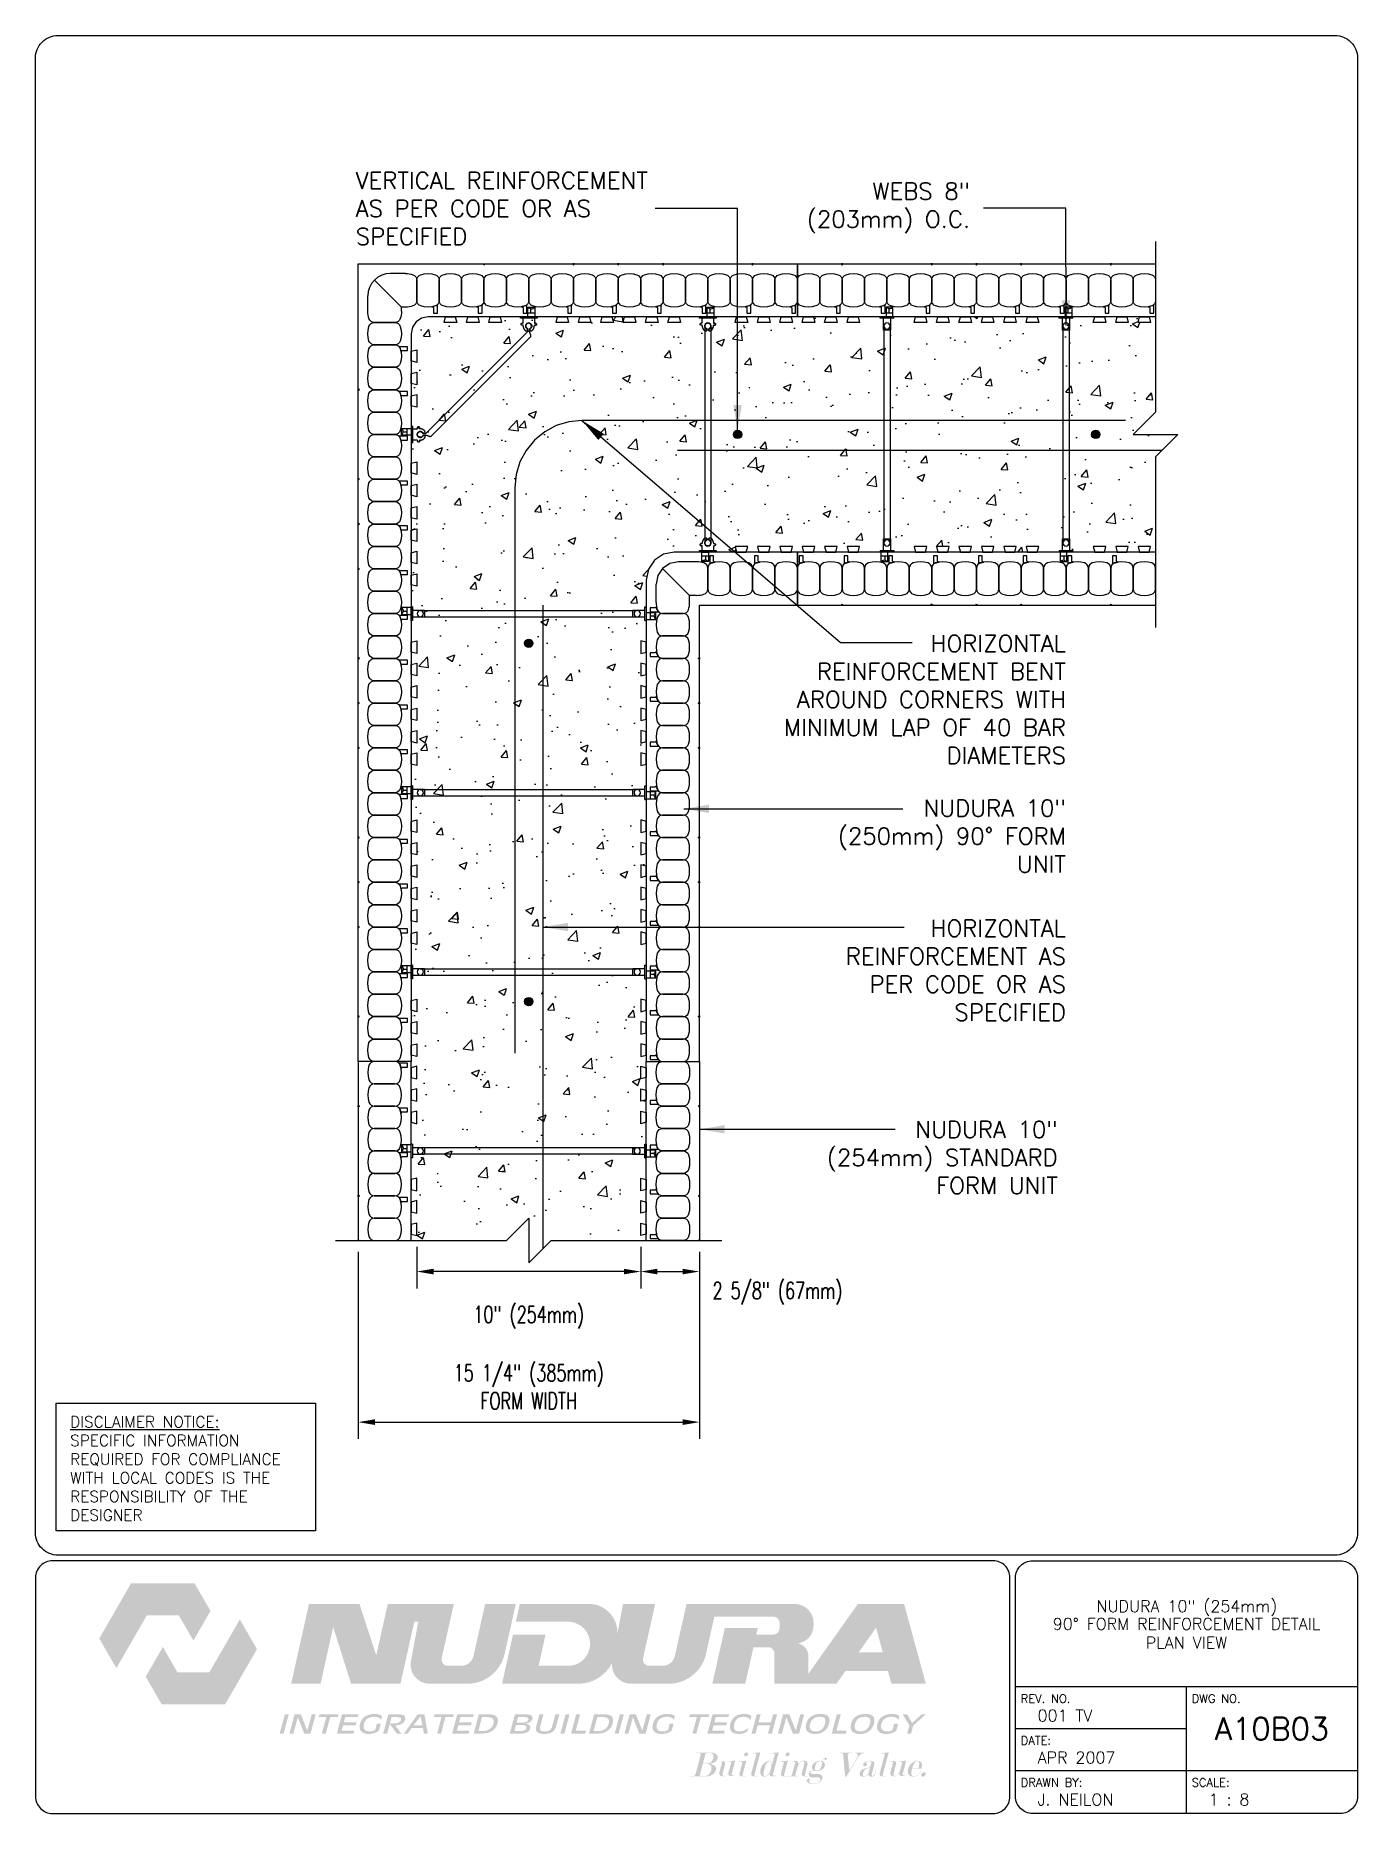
# Paper-space layout 'A10B03' of a CAD drawing. Header units: inches. Extents: x 0.42 to 7.8, y 0.49 to 10.41.
# The model-space entities are those that its viewports show. They can reach past a viewport. Long polylines and large blocks are cut down to what shows.
import ezdxf
from ezdxf.enums import TextEntityAlignment as Align

# ---------------------------------------------------------------- set-up
doc = ezdxf.new("R2010")
doc.units = ezdxf.units.IN
doc.header["$MEASUREMENT"] = 0
for name, color, linetype in [('DIM', 4, 'Continuous'), ('HATCH', 12, 'Continuous'), ('line25', 2, 'Continuous'), ('LINE3', 3, 'Continuous'), ('LINE50', 5, 'Continuous'), ('LINE9', 9, 'Continuous'), ('LOGO', 7, 'Continuous'), ('TBK_LINE65', 3, 'Continuous'), ('TBK_TEXT', 4, 'Continuous'), ('TEXT', 4, 'Continuous')]:
    doc.layers.add(name, color=color, linetype=linetype)
doc.styles.add('DIM', font='romans.shx', dxfattribs={"width": 0.7})
doc.styles.add('ROMANS', font='romans.shx', dxfattribs={"height": 0.75})
doc.dimstyles.new('ext_12', dxfattribs={"dimscale": 12, "dimtxt": 0.09375, "dimasz": 0.09375, "dimexe": 0.09375, "dimexo": 0.0625, "dimgap": 0.0625, "dimtad": 1, "dimdec": 1, "dimzin": 3, "dimdsep": 46, "dimlunit": 4, "dimtxsty": 'DIM', "dimcen": 0.09, "dimdle": 0.09375, "dimclrt": 4, "dimadec": 0, "dimazin": 0, "dimtfac": 1, "dimtdec": 1, "dimtmove": 2, "dimatfit": 3, "dimfxl": 0, "dimfrac": 2, "dimtolj": 1, "dimtzin": 0, "dimarcsym": 0})
doc.dimstyles.new('ext_8', dxfattribs={"dimscale": 8, "dimtxt": 0.09375, "dimasz": 0.09375, "dimexe": 0.09375, "dimexo": 0.0625, "dimgap": 0.0625, "dimtad": 1, "dimdec": 1, "dimzin": 3, "dimdsep": 46, "dimlunit": 4, "dimtxsty": 'DIM', "dimcen": 0.09, "dimdle": 0.09375, "dimclrt": 4, "dimadec": 0, "dimazin": 0, "dimtfac": 1, "dimtdec": 1, "dimtmove": 2, "dimatfit": 3, "dimfxl": 0, "dimfrac": 2, "dimtolj": 1, "dimtzin": 0, "dimarcsym": 0})

psp = doc.layouts.new('A10B03')

# ---------------------------------------------------------------- texts
at = {"layer": 'TBK_TEXT', "color": 7, "style": 'ROMANS'}
for s, p in [('REV. NO.', (5.9215, 1.107)), ('DWG NO.', (6.876, 1.107)), ('DATE:', (5.9215, 0.8726)), ('DRAWN BY:', (5.9215, 0.6382)), ('SCALE:', (6.876, 0.6382))]:
    psp.add_text(s, height=0.04688, dxfattribs=at).set_placement(p)
at = {"layer": 'TEXT', "insert": (0.6134, 2.7065), "char_height": 0.0625, "width": 1.41371, "attachment_point": 1, "style": 'ROMANS'}
psp.add_mtext('{\\Fromans.shx|c1;\\LDISCLAIMER NOTICE:\\l\\PSPECIFIC INFORMATION REQUIRED FOR COMPLIANCE WITH LOCAL CODES IS THE RESPONSIBILITY OF THE DESIGNER}', dxfattribs=at)

msp = doc.modelspace()

# ---------------------------------------------------------------- texts
at = {"layer": 'TEXT', "char_height": 0.75, "style": 'ROMANS'}
for s, insert, width, attachment_point in [('VERTICAL REINFORCEMENT AS PER CODE OR AS SPECIFIED', (177.293, 177.295), 15.79702, 4), ('WEBS 8" (203mm) O.C.', (204.74, 177.314), 8.56095, 6), ('HORIZONTAL REINFORCEMENT BENT AROUND CORNERS WITH MINIMUM LAP OF 40 BAR DIAMETERS', (209.019, 155.367), 14.11904, 6), ('NUDURA 10" (250mm) 90° FORM UNIT', (209.019, 149.264), 12.48811, 6), ('HORIZONTAL REINFORCEMENT AS PER CODE OR AS SPECIFIED', (209.019, 143.27), 12.48811, 6), ('NUDURA 10" (254mm) STANDARD FORM UNIT', (208.655, 134.908), 12.48811, 6)]:
    msp.add_mtext(s, dxfattribs=dict(at, insert=insert, width=width, attachment_point=attachment_point))

# ---------------------------------------------------------------- blocks, each defined once
blk = doc.blocks.new('TITLEBLOCK-Tag')
at = {"style": 'ROMANS'}
for tag, height, p in [('TITLE_LINE_1', 0.065, (0.927, -0.1328)), ('TITLE_LINE_2', 0.065, (0.9294, -0.2258)), ('CENTRE-LINE-3', 0.065, (0.927, -0.3246)), ('TITLE_LINE_4', 0.065, (0.927, -0.4299)), ('TITLE_LINE_5', 0.065, (0.927, -0.526)), ('DWG', 0.125, (1.4043, -0.9102))]:
    blk.add_attdef(tag, text='', height=height, dxfattribs=at).set_placement(p, align=Align.MIDDLE_CENTER)
for tag, p in [('LATEST_REVISION', (0.0954, -0.8366)), ('REVISION_DATE', (0.0954, -1.071)), ('DRAWN_BY', (0.0954, -1.3053)), ('SCALE', (1.0499, -1.3053))]:
    blk.add_attdef(tag, text='', height=0.065, dxfattribs=at).set_placement(p, align=Align.MIDDLE_LEFT)
blk = doc.blocks.new('WEB_CENTRE_TOP_10')
for p, q in [((-0.141, 9.688), (-0.141, 0)), ((0.141, 9.688), (0.141, 0))]:
    blk.add_line(p, q)
for centre in [(0, 9.688), (0, 0)]:
    blk.add_circle(centre, 0.141)
blk = doc.blocks.new('WEB_CENTRE_TOP')
for p, q in [((-0.140625, 9.688), (-0.140625, 0)), ((0.140625, 9.688), (0.140625, 0))]:
    blk.add_line(p, q)
for centre in [(0, 9.688), (0, 0)]:
    blk.add_circle(centre, 0.140625)
blk = doc.blocks.new('FSP')
for p, q in [((-0.156, 0.19, 0.274), (-0.156, -0.344, 0.274)), ((0.156, 0.19, 0.274), (-0.156, 0.19, 0.274)), ((0.156, -0.344, 0.274), (0.156, 0.19, 0.274)), ((0.305, -0.344, 0.274), (-0.305, -0.344, 0.274)), ((-0.305, -0.344, 0.274), (-0.305, -0.406, 0.274)), ((-0.305, -0.406, 0.274), (0.305, -0.406, 0.274)), ((0.305, -0.344, 0.274), (0.305, -0.406, 0.274))]:
    blk.add_line(p, q)
at = {"color": 12}
for p, q in [((-0.035, -0.587), (0.268, -0.587)), ((0.1, -0.587), (0.1, -0.762))]:
    blk.add_line(p, q, dxfattribs=at)
blk.add_lwpolyline([(-0.035, -0.406), (0.268, -0.406), (0.268, -0.837), (-0.035, -0.837)], close=True)
for centre, radius, start, end in [((0.723, -2.047), 1.428, 115.84662, 122.06403), ((0.089, -1.011), 0.25, 44.31013, 87.39216)]:
    blk.add_arc(centre, radius, start, end, dxfattribs=at)
blk = doc.blocks.new('FS')
at = {"color": 12}
blk.add_line((-0.587, -0.035), (-0.587, 0.268), dxfattribs=at)
for p, q in [((-0.344, 0.375), (-0.344, -0.375)), ((-0.125, -0.25), (-0.344, -0.25))]:
    blk.add_line(p, q)
blk.add_lwpolyline([(-0.837, 0.268), (-0.406, 0.268), (-0.406, -0.035), (-0.837, -0.035)], close=True)
for centre, radius, start, end in [((-1.011, 0.089), 0.25, 2.60784, 45.68987), ((-2.047, 0.723), 1.428, 327.93597, 334.15338)]:
    blk.add_arc(centre, radius, start, end, dxfattribs=at)
blk.add_open_spline([(-0.587, 0.1), (-0.762, 0.1)], degree=1, dxfattribs=at)
for points, degree in [([(-0.399, 0.375), (-0.401, 0.375), (-0.404, 0.375), (-0.406, 0.375)], 3), ([(-0.344, 0.375), (-0.344, 0.375), (-0.355, 0.375), (-0.385, 0.375), (-0.399, 0.375)], 3), ([(-0.344, 0.25), (-0.125, 0.25)], 1), ([(0.126, 0.049), (0.115, 0.077), (0.071, 0.128), (-0.027, 0.144), (-0.113, 0.093), (-0.146, 0), (-0.113, -0.093), (-0.027, -0.144), (0.071, -0.128), (0.115, -0.077), (0.126, -0.049)], 3), ([(-0.125, 0.25), (-0.125, 0.297)], 1), ([(-0.125, 0.297), (-0.125, 0.25)], 1), ([(-0.078, 0.343), (-0.078, 0.343), (-0.079, 0.343), (-0.079, 0.343)], 3), ([(-0.077, 0.343), (-0.077, 0.343), (-0.077, 0.343), (-0.078, 0.343)], 3), ([(-0.031, 0.297), (-0.031, 0.25)], 1), ([(-0.031, 0.25), (-0.031, 0.297)], 1), ([(0, 0.25), (-0.031, 0.25)], 1), ([(0, 0.25), (0, 0.25)], 1), ([(0, 0.25), (0, 0.25)], 1), ([(0, 0.25), (0, 0.25)], 1), ([(0, 0.25), (0, 0.25)], 1), ([(0, 0.25), (0, 0.25)], 1), ([(0, 0.25), (0, 0.25)], 1), ([(0, 0.25), (0, 0.25)], 1), ([(0, 0.25), (0, 0.25)], 1), ([(0, 0.25), (0, 0.25)], 1), ([(0, 0.25), (0, 0.25)], 1), ([(0, 0.25), (0, 0.25)], 1), ([(0.126, 0.049), (0.126, 0.049)], 1), ([(0.126, 0.049), (0.126, 0.049)], 1), ([(0.126, 0.049), (0.126, 0.049)], 1), ([(0.126, 0.049), (0.126, 0.049)], 1), ([(0.198, 0.049), (0.174, 0.049), (0.15, 0.049), (0.126, 0.049)], 3), ([(0.126, 0.049), (0.198, 0.049)], 1), ([(0.213, 0.052), (0.208, 0.05), (0.203, 0.049), (0.198, 0.049)], 3), ([(0.198, 0.049), (0.198, 0.049)], 1), ([(0.198, 0.049), (0.198, 0.049)], 1), ([(0.198, 0.049), (0.198, 0.049)], 1), ([(0.198, 0.049), (0.198, 0.049)], 1), ([(0.198, 0.049), (0.198, 0.049)], 1), ([(0.198, 0.049), (0.198, 0.049)], 1), ([(0.198, 0.049), (0.198, 0.049)], 1), ([(0.198, 0.049), (0.198, 0.049)], 1), ([(0.213, 0.131), (0.213, 0.131)], 1), ([(0.213, 0.131), (0.213, 0.131)], 1), ([(0.213, 0.131), (0.213, 0.131)], 1), ([(0.213, 0.131), (0.213, 0.131)], 1), ([(0.213, 0.052), (0.213, 0.131)], 1), ([(-0.406, -0.375), (-0.404, -0.375), (-0.401, -0.375), (-0.399, -0.375)], 3), ([(-0.399, -0.375), (-0.385, -0.375), (-0.355, -0.375), (-0.344, -0.375), (-0.344, -0.375)], 3), ([(-0.125, -0.25), (-0.125, -0.297)], 1), ([(-0.079, -0.343), (-0.079, -0.343), (-0.078, -0.343), (-0.078, -0.343)], 3), ([(-0.078, -0.343), (-0.077, -0.343), (-0.077, -0.343), (-0.077, -0.343)], 3), ([(-0.031, -0.25), (-0.031, -0.297)], 1), ([(0, -0.25), (-0.031, -0.25)], 1), ([(0, -0.25), (0, -0.25)], 1), ([(0, -0.25), (0, -0.25)], 1), ([(0, -0.25), (0, -0.25)], 1), ([(0, -0.25), (0, -0.25)], 1), ([(0, -0.25), (0, -0.25)], 1), ([(0, -0.25), (0, -0.25)], 1), ([(0, -0.25), (0, -0.25)], 1), ([(0, -0.25), (0, -0.25)], 1), ([(0, -0.25), (0, -0.25)], 1), ([(0, -0.25), (0, -0.25)], 1), ([(0, -0.25), (0, -0.25)], 1), ([(0, -0.25), (0, -0.25)], 1), ([(0, -0.25), (0, -0.25)], 1), ([(0, -0.25), (0, -0.25)], 1), ([(0, -0.25), (0, -0.25)], 1), ([(0, -0.25), (0, -0.25)], 1), ([(0, -0.25), (0, -0.25)], 1), ([(0, -0.25), (0, -0.25)], 1), ([(0, -0.25), (0, -0.25)], 1), ([(0, -0.25), (0, -0.25)], 1), ([(0, -0.25), (0, -0.25)], 1), ([(0, -0.25), (0, -0.25)], 1), ([(0, -0.25), (0, -0.25)], 1), ([(0, -0.25), (0, -0.25)], 1), ([(0.126, -0.049), (0.126, -0.049)], 1), ([(0.126, -0.049), (0.126, -0.049)], 1), ([(0.126, -0.049), (0.126, -0.049)], 1), ([(0.126, -0.049), (0.126, -0.049)], 1), ([(0.126, -0.049), (0.126, -0.049)], 1), ([(0.126, -0.049), (0.126, -0.049)], 1), ([(0.126, -0.049), (0.126, -0.049)], 1), ([(0.126, -0.049), (0.126, -0.049)], 1), ([(0.126, -0.049), (0.126, -0.049)], 1), ([(0.126, -0.049), (0.126, -0.049)], 1), ([(0.198, -0.049), (0.126, -0.049)], 1), ([(0.198, -0.049), (0.198, -0.049)], 1), ([(0.198, -0.049), (0.203, -0.049), (0.208, -0.05), (0.213, -0.052)], 3), ([(0.198, -0.049), (0.198, -0.049)], 1), ([(0.198, -0.049), (0.198, -0.049)], 1), ([(0.198, -0.049), (0.198, -0.049)], 1), ([(0.213, -0.131), (0.213, -0.052)], 1), ([(0.213, -0.131), (0.213, -0.131)], 1), ([(0.213, -0.131), (0.213, -0.131)], 1), ([(0.213, -0.131), (0.213, -0.131)], 1), ([(0.213, -0.131), (0.213, -0.131)], 1)]:
    blk.add_open_spline(points, degree=degree)
for points, weights in [([(-0.406, 0.375), (-0.402, 0.375), (-0.399, 0.375)], [0.950305488115, 0.972587069138, 1]), ([(-0.079, 0.343), (-0.125, 0.343), (-0.125, 0.297)], [1, 0.70710678, 1]), ([(-0.125, 0.297), (-0.125, 0.317), (-0.098, 0.343), (-0.079, 0.343)], [1, 0.85355339, 0.85355339, 1]), ([(-0.031, 0.297), (-0.031, 0.343), (-0.077, 0.343)], [1, 0.70710678, 1]), ([(-0.077, 0.343), (-0.058, 0.343), (-0.031, 0.317), (-0.031, 0.297)], [1, 0.85355339, 0.85355339, 1]), ([(0.213, 0.131), (0.14, 0.25), (0, 0.25)], [0.864651574428, 0.794674169686, 0.958404415195]), ([(0.198, 0.049), (0.206, 0.049), (0.213, 0.052)], [1, 0.89208144177, 0.836150253337]), ([(-0.399, -0.375), (-0.402, -0.375), (-0.406, -0.375)], [1, 0.972587069138, 0.950305488115]), ([(-0.079, -0.343), (-0.098, -0.343), (-0.125, -0.317), (-0.125, -0.297)], [1, 0.85355339, 0.85355339, 1]), ([(-0.078, -0.343), (-0.079, -0.343), (-0.079, -0.343)], [1, 0.70710678, 1]), ([(-0.031, -0.297), (-0.031, -0.317), (-0.058, -0.343), (-0.077, -0.343)], [1, 0.85355339, 0.85355339, 1]), ([(0, -0.25), (0.14, -0.25), (0.213, -0.131)], [0.958404415409, 0.794674173519, 0.864651571113]), ([(0.213, -0.052), (0.206, -0.049), (0.198, -0.049)], [0.83615024178, 0.892081430621, 1])]:
    blk.add_rational_spline(points, weights, degree=2)
for points, weights, knots in [([(-0.399, 0.375), (-0.376, 0.375), (-0.36, 0.375), (-0.344, 0.375), (-0.344, 0.375)], [0.868718859319, 0.861102739573, 1, 0.861102742958, 0.868718858948], [0, 0, 0, 0.5, 0.5, 1, 1, 1]), ([(0.126, -0.049), (0.066, -0.203), (-0.073, -0.113), (-0.249, 0), (-0.073, 0.113), (0.066, 0.203), (0.126, 0.049)], [0.899508922286, 0.599718215298, 1, 0.54226024, 1, 0.599718224335, 0.899508908749], [0, 0, 0, 0.318112, 0.318112, 0.681888, 0.681888, 1, 1, 1]), ([(-0.344, -0.375), (-0.344, -0.375), (-0.36, -0.375), (-0.376, -0.375), (-0.399, -0.375)], [0.868718858569, 0.861102746415, 1, 0.861102734288, 0.868718859898], [0, 0, 0, 0.5, 0.5, 1, 1, 1])]:
    blk.add_rational_spline(points, weights, degree=2, knots=knots)
blk = doc.blocks.new('*D5')
at = {"layer": 'Defpoints', "color": 0}
for p in [(177.396, 131.201), (192.646, 131.201), (192.646, 123.091)]:
    blk.add_point(p, dxfattribs=at)
at = {"layer": 'DIM', "color": 0, "lineweight": -2}
for p, q in [((177.396, 130.701), (177.396, 122.341)), ((192.646, 130.701), (192.646, 122.341)), ((178.146, 123.091), (191.896, 123.091))]:
    blk.add_line(p, q, dxfattribs=at)
at = {"layer": 'DIM', "color": 0}
for points in [[(178.146, 123.216), (178.146, 122.966), (177.396, 123.091)], [(191.896, 123.216), (191.896, 122.966), (192.646, 123.091)]]:
    blk.add_solid(points, dxfattribs=at)
at = {"layer": 'DIM', "color": 4, "insert": (185.021, 124.663), "char_height": 0.75, "attachment_point": 5, "style": 'DIM'}
blk.add_mtext('\\A1;15 1/4" (385mm)\\PFORM WIDTH', dxfattribs=at)
blk = doc.blocks.new('*D6')
at = {"layer": 'Defpoints', "color": 0}
for p in [(180.021, 131.42), (190.021, 131.42), (180.021, 129.816)]:
    blk.add_point(p, dxfattribs=at)
at = {"layer": 'DIM', "color": 0, "lineweight": -2}
for p, q in [((180.021, 130.92), (180.021, 129.066)), ((190.021, 130.92), (190.021, 129.066)), ((189.271, 129.816), (180.771, 129.816))]:
    blk.add_line(p, q, dxfattribs=at)
at = {"layer": 'DIM', "color": 0}
for points in [[(180.771, 129.941), (180.771, 129.691), (180.021, 129.816)], [(189.271, 129.941), (189.271, 129.691), (190.021, 129.816)]]:
    blk.add_solid(points, dxfattribs=at)
at = {"layer": 'DIM', "color": 4, "insert": (185.021, 127.775), "char_height": 0.75, "attachment_point": 5, "style": 'DIM'}
blk.add_mtext('\\A1;10" (254mm)', dxfattribs=at)
blk = doc.blocks.new('*D7')
at = {"layer": 'Defpoints', "color": 0}
for p in [(190.021, 131.201), (192.646, 131.201), (192.646, 129.816)]:
    blk.add_point(p, dxfattribs=at)
at = {"layer": 'DIM', "color": 0, "lineweight": -2}
for p, q in [((190.021, 130.701), (190.021, 129.066)), ((192.646, 130.701), (192.646, 129.066)), ((190.771, 129.816), (191.896, 129.816))]:
    blk.add_line(p, q, dxfattribs=at)
at = {"layer": 'DIM', "color": 0}
for points in [[(190.771, 129.941), (190.771, 129.691), (190.021, 129.816)], [(191.896, 129.941), (191.896, 129.691), (192.646, 129.816)]]:
    blk.add_solid(points, dxfattribs=at)
at = {"layer": 'DIM', "color": 4, "insert": (196.133, 128.841), "char_height": 0.75, "attachment_point": 5, "style": 'DIM'}
blk.add_mtext('\\A1;2 5/8" (67mm)', dxfattribs=at)

# ---------------------------------------------------------------- dimensions: what is measured, and where the dimension line sits
at = {"layer": 'DIM'}
dim = msp.add_linear_dim(base=(192.646, 123.091), p1=(177.396, 131.201), p2=(192.646, 131.201), text='15 1/4" (385mm)\\PFORM WIDTH', dimstyle='ext_8', dxfattribs=at)
dim.commit()
dim.dimension.update_dxf_attribs({"geometry": '*D5', "text_midpoint": (185.021, 124.663)})
dim = msp.add_linear_dim(base=(180.021, 129.816), p1=(190.021, 131.42), p2=(180.021, 131.42), text='10" (254mm)', dimstyle='ext_8', dxfattribs=at)
dim.commit()
dim.dimension.update_dxf_attribs({"geometry": '*D6', "text_midpoint": (185.021, 127.775), "dimtype": 160})
dim = msp.add_linear_dim(base=(192.646, 129.816), p1=(190.021, 131.201), p2=(192.646, 131.201), angle=180, text='2 5/8" (67mm)', dimstyle='ext_8', dxfattribs=at)
dim.commit()
dim.dimension.update_dxf_attribs({"geometry": '*D7', "text_midpoint": (196.133, 128.841), "dimtype": 160})

# ---------------------------------------------------------------- hatches: boundary and pattern name
at = {"layer": 'HATCH'}
h = msp.add_hatch(dxfattribs=at)
h.set_pattern_fill('AR-CONC', color=256, scale=0.5, style=0)
h.set_pattern_definition([(50, (3.179, -34.923), (3.5863, -0.31376), [0.375, -4.125]), (355, (3.179, -34.923), (-0.693757, 3.76096), [0.3, -3.3]), (100.4514, (3.478, -34.949), (2.892547, 3.447198), [0.3187, -3.50571]), (46.1842, (3.179, -33.923), (5.336205, -0.827595), [0.5625, -6.1875]), (96.6356, (3.6237, -33.992), (4.67331, 4.87059), [0.47805, -5.258565]), (351.1842, (3.179, -33.923), (4.67331, 4.87059), [0.45, -4.95]), (21, (3.679, -34.173), (2.984535, -2.013094), [0.375, -4.125]), (326, (3.679, -34.173), (1.216577, 3.62575), [0.3, -3.3]), (71.4514, (3.9278, -34.3408), (4.201113, 1.612652), [0.3187, -3.50571]), (37.5, (3.179, -34.923), (0.060799, 1.664469), [0, -3.26, 0, -3.35, 0, -3.3125]), (7.5, (3.179, -34.923), (1.315348, 1.972059), [0, -1.91, 0, -3.185, 0, -1.2625]), (327.5, (2.064, -34.923), (2.669112, -0.1127744), [0, -1.25, 0, -3.9, 0, -5.175]), (317.5, (1.564, -34.923), (2.91593, 0.500525), [0, -1.625, 0, -2.59, 0, -3.675])])
h.paths.add_polyline_path([(213.021, 172.451), (212.74, 172.451), (212.802, 172.201), (212.24, 172.201), (212.302, 172.451), (211.74, 172.451), (211.802, 172.201), (211.24, 172.201), (211.302, 172.451), (210.74, 172.451), (210.802, 172.201), (210.24, 172.201), (210.302, 172.451), (207.74, 172.451), (207.802, 172.201), (207.24, 172.201), (207.302, 172.451), (206.74, 172.451), (206.802, 172.201), (206.24, 172.201), (206.302, 172.451), (205.74, 172.451), (205.802, 172.201), (205.24, 172.201), (205.302, 172.451), (204.74, 172.451), (204.802, 172.201), (204.24, 172.201), (204.302, 172.451), (203.74, 172.451), (203.802, 172.201), (203.24, 172.201), (203.302, 172.451), (202.74, 172.451), (202.802, 172.201), (202.24, 172.201), (202.302, 172.451), (199.74, 172.451), (199.802, 172.201), (199.24, 172.201), (199.302, 172.451), (198.74, 172.451), (198.802, 172.201), (198.24, 172.201), (198.302, 172.451), (197.74, 172.451), (197.802, 172.201), (197.24, 172.201), (197.302, 172.451), (197.021, 172.451), (196.74, 172.451), (196.802, 172.201), (196.24, 172.201), (196.302, 172.451), (195.74, 172.451), (195.802, 172.201), (195.24, 172.201), (195.302, 172.451), (194.74, 172.451), (194.802, 172.201), (194.24, 172.201), (194.302, 172.451), (191.74, 172.451), (191.802, 172.201), (191.24, 172.201), (191.302, 172.451), (190.74, 172.451), (190.802, 172.201), (190.24, 172.201), (190.302, 172.451), (189.74, 172.451), (189.802, 172.201), (189.24, 172.201), (189.302, 172.451), (188.74, 172.451), (188.802, 172.201), (188.24, 172.201), (188.302, 172.451), (187.74, 172.451), (187.802, 172.201), (187.24, 172.201), (187.302, 172.451), (186.74, 172.451), (186.802, 172.201), (186.24, 172.201), (186.302, 172.451), (183.74, 172.451), (183.802, 172.201), (183.24, 172.201), (183.302, 172.451), (182.74, 172.451), (182.802, 172.201), (182.24, 172.201), (182.302, 172.451), (181.74, 172.451), (181.802, 172.201), (181.24, 172.201), (181.302, 172.451), (180.521, 172.451, 0.414214), (179.771, 171.701), (179.771, 170.92), (180.021, 170.983), (180.021, 170.42), (179.771, 170.483), (179.771, 169.92), (180.021, 169.983), (180.021, 169.42), (179.771, 169.483), (179.771, 168.92), (180.021, 168.983), (180.021, 168.42), (179.771, 168.483), (179.771, 165.92), (180.021, 165.983), (180.021, 165.42), (179.771, 165.483), (179.771, 164.92), (180.021, 164.983), (180.021, 164.42), (179.771, 164.483), (179.771, 163.92), (180.021, 163.983), (180.021, 163.42), (179.771, 163.483), (179.771, 162.92), (180.021, 162.983), (180.021, 162.42), (179.771, 162.483), (179.771, 161.92), (180.021, 161.983), (180.021, 161.42), (179.771, 161.483), (179.771, 160.92), (180.021, 160.983), (180.021, 160.42), (179.771, 160.483), (179.771, 157.92), (180.021, 157.983), (180.021, 157.42), (179.771, 157.483), (179.771, 156.92), (180.021, 156.983), (180.021, 156.42), (179.771, 156.483), (179.771, 155.92), (180.021, 155.983), (180.021, 155.42), (179.771, 155.483), (179.771, 154.92), (180.021, 154.983), (180.021, 154.42), (179.771, 154.483), (179.771, 153.92), (180.021, 153.983), (180.021, 153.42), (179.771, 153.483), (179.771, 152.92), (180.021, 152.983), (180.021, 152.42), (179.771, 152.483), (179.771, 149.92), (180.021, 149.983), (180.021, 149.42), (179.771, 149.483), (179.771, 148.92), (180.021, 148.983), (180.021, 148.42), (179.771, 148.483), (179.771, 147.92), (180.021, 147.983), (180.021, 147.42), (179.771, 147.483), (179.771, 146.92), (180.021, 146.983), (180.021, 146.42), (179.771, 146.483), (179.771, 145.92), (180.021, 145.983), (180.021, 145.42), (179.771, 145.483), (179.771, 144.92), (180.021, 144.983), (180.021, 144.42), (179.771, 144.483), (179.771, 141.92), (180.021, 141.983), (180.021, 141.42), (179.771, 141.483), (179.771, 140.92), (180.021, 140.983), (180.021, 140.42), (179.771, 140.483), (179.771, 139.92), (180.021, 139.983), (180.021, 139.42), (179.771, 139.483), (179.771, 139.201), (179.771, 138.92), (180.021, 138.983), (180.021, 138.42), (179.771, 138.483), (179.771, 137.92), (180.021, 137.983), (180.021, 137.42), (179.771, 137.483), (179.771, 136.92), (180.021, 136.983), (180.021, 136.42), (179.771, 136.483), (179.771, 133.92), (180.021, 133.983), (180.021, 133.42), (179.771, 133.483), (179.771, 132.92), (180.021, 132.983), (180.021, 132.42), (179.771, 132.483), (179.771, 131.92), (180.021, 131.983), (180.021, 131.42), (179.771, 131.483), (179.771, 131.201), (190.271, 131.201), (190.271, 131.483), (190.021, 131.42), (190.021, 131.983), (190.271, 131.92), (190.271, 132.483), (190.021, 132.42), (190.021, 132.983), (190.271, 132.92), (190.271, 133.483), (190.021, 133.42), (190.021, 133.983), (190.271, 133.92), (190.271, 136.483), (190.021, 136.42), (190.021, 136.983), (190.271, 136.92), (190.271, 137.483), (190.021, 137.42), (190.021, 137.983), (190.271, 137.92), (190.271, 138.483), (190.021, 138.42), (190.021, 138.983), (190.271, 138.92), (190.271, 139.201), (190.271, 139.483), (190.021, 139.42), (190.021, 139.983), (190.271, 139.92), (190.271, 140.483), (190.021, 140.42), (190.021, 140.983), (190.271, 140.92), (190.271, 141.483), (190.021, 141.42), (190.021, 141.983), (190.271, 141.92), (190.271, 144.483), (190.021, 144.42), (190.021, 144.983), (190.271, 144.92), (190.271, 145.483), (190.021, 145.42), (190.021, 145.983), (190.271, 145.92), (190.271, 146.483), (190.021, 146.42), (190.021, 146.983), (190.271, 146.92), (190.271, 147.483), (190.021, 147.42), (190.021, 147.983), (190.271, 147.92), (190.271, 148.483), (190.021, 148.42), (190.021, 148.983), (190.271, 148.92), (190.271, 149.483), (190.021, 149.42), (190.021, 149.983), (190.271, 149.92), (190.271, 152.483), (190.021, 152.42), (190.021, 152.983), (190.271, 152.92), (190.271, 153.483), (190.021, 153.42), (190.021, 153.983), (190.271, 153.92), (190.271, 154.483), (190.021, 154.42), (190.021, 154.983), (190.271, 154.92), (190.271, 155.483), (190.021, 155.42), (190.021, 155.983), (190.271, 155.92), (190.271, 156.483), (190.021, 156.42), (190.021, 156.983), (190.271, 156.92), (190.271, 157.483), (190.021, 157.42), (190.021, 157.983), (190.271, 157.92), (190.271, 160.701, -0.414214), (191.521, 161.951), (194.302, 161.951), (194.24, 162.201), (194.802, 162.201), (194.74, 161.951), (195.302, 161.951), (195.24, 162.201), (195.802, 162.201), (195.74, 161.951), (196.302, 161.951), (196.24, 162.201), (196.802, 162.201), (196.74, 161.951), (197.021, 161.951), (197.302, 161.951), (197.24, 162.201), (197.802, 162.201), (197.74, 161.951), (198.302, 161.951), (198.24, 162.201), (198.802, 162.201), (198.74, 161.951), (199.302, 161.951), (199.24, 162.201), (199.802, 162.201), (199.74, 161.951), (202.302, 161.951), (202.24, 162.201), (202.802, 162.201), (202.74, 161.951), (203.302, 161.951), (203.24, 162.201), (203.802, 162.201), (203.74, 161.951), (204.302, 161.951), (204.24, 162.201), (204.802, 162.201), (204.74, 161.951), (205.302, 161.951), (205.24, 162.201), (205.802, 162.201), (205.74, 161.951), (206.302, 161.951), (206.24, 162.201), (206.802, 162.201), (206.74, 161.951), (207.302, 161.951), (207.24, 162.201), (207.802, 162.201), (207.74, 161.951), (210.302, 161.951), (210.24, 162.201), (210.802, 162.201), (210.74, 161.951), (211.302, 161.951), (211.24, 162.201), (211.802, 162.201), (211.74, 161.951), (212.302, 161.951), (212.24, 162.201), (212.802, 162.201), (212.74, 161.951), (213.021, 161.951)])
at = {"layer": 'LINE3'}
for points in [[(194.537, 167.202, 1), (194.162, 167.202, 1)], [(210.537, 167.202, 1), (210.162, 167.202, 1)], [(185.209, 157.873, 1), (184.834, 157.873, 1)], [(185.209, 141.873, 1), (184.834, 141.873, 1)]]:
    msp.add_hatch(color=256, dxfattribs=at).paths.add_polyline_path(points)

# ---------------------------------------------------------------- linework, layer by layer
at = {"layer": 'line25'}
for p, q in [((197.021, 172.451), (180.521, 172.451)), ((213.021, 172.451), (197.021, 172.451)), ((179.771, 171.701), (179.771, 139.201)), ((197.021, 161.951), (191.521, 161.951)), ((213.021, 161.951), (197.021, 161.951)), ((190.271, 160.701), (190.271, 139.201)), ((179.771, 131.201), (179.771, 139.201)), ((190.271, 131.201), (190.271, 139.201))]:
    msp.add_line(p, q, dxfattribs=at)
for points in [[(181.74, 172.451), (181.802, 172.201), (181.24, 172.201), (181.302, 172.451)], [(182.74, 172.451), (182.802, 172.201), (182.24, 172.201), (182.302, 172.451)], [(183.74, 172.451), (183.802, 172.201), (183.24, 172.201), (183.302, 172.451)], [(186.74, 172.451), (186.802, 172.201), (186.24, 172.201), (186.302, 172.451)], [(187.74, 172.451), (187.802, 172.201), (187.24, 172.201), (187.302, 172.451)], [(188.74, 172.451), (188.802, 172.201), (188.24, 172.201), (188.302, 172.451)], [(189.74, 172.451), (189.802, 172.201), (189.24, 172.201), (189.302, 172.451)], [(190.74, 172.451), (190.802, 172.201), (190.24, 172.201), (190.302, 172.451)], [(191.74, 172.451), (191.802, 172.201), (191.24, 172.201), (191.302, 172.451)], [(194.74, 172.451), (194.802, 172.201), (194.24, 172.201), (194.302, 172.451)], [(195.74, 172.451), (195.802, 172.201), (195.24, 172.201), (195.302, 172.451)], [(196.74, 172.451), (196.802, 172.201), (196.24, 172.201), (196.302, 172.451)], [(197.74, 172.451), (197.802, 172.201), (197.24, 172.201), (197.302, 172.451)], [(198.74, 172.451), (198.802, 172.201), (198.24, 172.201), (198.302, 172.451)], [(199.74, 172.451), (199.802, 172.201), (199.24, 172.201), (199.302, 172.451)], [(202.74, 172.451), (202.802, 172.201), (202.24, 172.201), (202.302, 172.451)], [(203.74, 172.451), (203.802, 172.201), (203.24, 172.201), (203.302, 172.451)], [(204.74, 172.451), (204.802, 172.201), (204.24, 172.201), (204.302, 172.451)], [(205.74, 172.451), (205.802, 172.201), (205.24, 172.201), (205.302, 172.451)], [(206.74, 172.451), (206.802, 172.201), (206.24, 172.201), (206.302, 172.451)], [(207.74, 172.451), (207.802, 172.201), (207.24, 172.201), (207.302, 172.451)], [(210.74, 172.451), (210.802, 172.201), (210.24, 172.201), (210.302, 172.451)], [(211.74, 172.451), (211.802, 172.201), (211.24, 172.201), (211.302, 172.451)], [(212.74, 172.451), (212.802, 172.201), (212.24, 172.201), (212.302, 172.451)], [(179.771, 170.92), (180.021, 170.983), (180.021, 170.42), (179.771, 170.483)], [(179.771, 169.92), (180.021, 169.983), (180.021, 169.42), (179.771, 169.483)], [(179.771, 168.92), (180.021, 168.983), (180.021, 168.42), (179.771, 168.483)], [(179.771, 165.92), (180.021, 165.983), (180.021, 165.42), (179.771, 165.483)], [(179.771, 164.92), (180.021, 164.983), (180.021, 164.42), (179.771, 164.483)], [(179.771, 163.92), (180.021, 163.983), (180.021, 163.42), (179.771, 163.483)], [(179.771, 162.92), (180.021, 162.983), (180.021, 162.42), (179.771, 162.483)], [(179.771, 161.92), (180.021, 161.983), (180.021, 161.42), (179.771, 161.483)], [(194.74, 161.951), (194.802, 162.201), (194.24, 162.201), (194.302, 161.951)], [(195.74, 161.951), (195.802, 162.201), (195.24, 162.201), (195.302, 161.951)], [(196.74, 161.951), (196.802, 162.201), (196.24, 162.201), (196.302, 161.951)], [(197.74, 161.951), (197.802, 162.201), (197.24, 162.201), (197.302, 161.951)], [(198.74, 161.951), (198.802, 162.201), (198.24, 162.201), (198.302, 161.951)], [(199.74, 161.951), (199.802, 162.201), (199.24, 162.201), (199.302, 161.951)], [(202.74, 161.951), (202.802, 162.201), (202.24, 162.201), (202.302, 161.951)], [(203.74, 161.951), (203.802, 162.201), (203.24, 162.201), (203.302, 161.951)], [(204.74, 161.951), (204.802, 162.201), (204.24, 162.201), (204.302, 161.951)], [(205.74, 161.951), (205.802, 162.201), (205.24, 162.201), (205.302, 161.951)], [(206.74, 161.951), (206.802, 162.201), (206.24, 162.201), (206.302, 161.951)], [(207.74, 161.951), (207.802, 162.201), (207.24, 162.201), (207.302, 161.951)], [(210.74, 161.951), (210.802, 162.201), (210.24, 162.201), (210.302, 161.951)], [(211.74, 161.951), (211.802, 162.201), (211.24, 162.201), (211.302, 161.951)], [(212.74, 161.951), (212.802, 162.201), (212.24, 162.201), (212.302, 161.951)], [(179.771, 160.92), (180.021, 160.983), (180.021, 160.42), (179.771, 160.483)], [(179.771, 157.92), (180.021, 157.983), (180.021, 157.42), (179.771, 157.483)], [(190.271, 157.92), (190.021, 157.983), (190.021, 157.42), (190.271, 157.483)], [(179.771, 156.92), (180.021, 156.983), (180.021, 156.42), (179.771, 156.483)], [(190.271, 156.92), (190.021, 156.983), (190.021, 156.42), (190.271, 156.483)], [(179.771, 155.92), (180.021, 155.983), (180.021, 155.42), (179.771, 155.483)], [(190.271, 155.92), (190.021, 155.983), (190.021, 155.42), (190.271, 155.483)], [(179.771, 154.92), (180.021, 154.983), (180.021, 154.42), (179.771, 154.483)], [(190.271, 154.92), (190.021, 154.983), (190.021, 154.42), (190.271, 154.483)], [(179.771, 153.92), (180.021, 153.983), (180.021, 153.42), (179.771, 153.483)], [(190.271, 153.92), (190.021, 153.983), (190.021, 153.42), (190.271, 153.483)], [(179.771, 152.92), (180.021, 152.983), (180.021, 152.42), (179.771, 152.483)], [(190.271, 152.92), (190.021, 152.983), (190.021, 152.42), (190.271, 152.483)], [(179.771, 149.92), (180.021, 149.983), (180.021, 149.42), (179.771, 149.483)], [(190.271, 149.92), (190.021, 149.983), (190.021, 149.42), (190.271, 149.483)], [(179.771, 148.92), (180.021, 148.983), (180.021, 148.42), (179.771, 148.483)], [(190.271, 148.92), (190.021, 148.983), (190.021, 148.42), (190.271, 148.483)], [(179.771, 147.92), (180.021, 147.983), (180.021, 147.42), (179.771, 147.483)], [(190.271, 147.92), (190.021, 147.983), (190.021, 147.42), (190.271, 147.483)], [(179.771, 146.92), (180.021, 146.983), (180.021, 146.42), (179.771, 146.483)], [(190.271, 146.92), (190.021, 146.983), (190.021, 146.42), (190.271, 146.483)], [(179.771, 145.92), (180.021, 145.983), (180.021, 145.42), (179.771, 145.483)], [(190.271, 145.92), (190.021, 145.983), (190.021, 145.42), (190.271, 145.483)], [(179.771, 144.92), (180.021, 144.983), (180.021, 144.42), (179.771, 144.483)], [(190.271, 144.92), (190.021, 144.983), (190.021, 144.42), (190.271, 144.483)], [(179.771, 141.92), (180.021, 141.983), (180.021, 141.42), (179.771, 141.483)], [(190.271, 141.92), (190.021, 141.983), (190.021, 141.42), (190.271, 141.483)], [(179.771, 140.92), (180.021, 140.983), (180.021, 140.42), (179.771, 140.483)], [(190.271, 140.92), (190.021, 140.983), (190.021, 140.42), (190.271, 140.483)], [(179.771, 139.92), (180.021, 139.983), (180.021, 139.42), (179.771, 139.483)], [(190.271, 139.92), (190.021, 139.983), (190.021, 139.42), (190.271, 139.483)], [(179.771, 138.483), (180.021, 138.42), (180.021, 138.983), (179.771, 138.92)], [(190.271, 138.483), (190.021, 138.42), (190.021, 138.983), (190.271, 138.92)], [(179.771, 137.483), (180.021, 137.42), (180.021, 137.983), (179.771, 137.92)], [(190.271, 137.483), (190.021, 137.42), (190.021, 137.983), (190.271, 137.92)], [(179.771, 136.483), (180.021, 136.42), (180.021, 136.983), (179.771, 136.92)], [(190.271, 136.483), (190.021, 136.42), (190.021, 136.983), (190.271, 136.92)], [(179.771, 133.483), (180.021, 133.42), (180.021, 133.983), (179.771, 133.92)], [(190.271, 133.483), (190.021, 133.42), (190.021, 133.983), (190.271, 133.92)], [(179.771, 132.483), (180.021, 132.42), (180.021, 132.983), (179.771, 132.92)], [(190.271, 132.483), (190.021, 132.42), (190.021, 132.983), (190.271, 132.92)], [(179.771, 131.483), (180.021, 131.42), (180.021, 131.983), (179.771, 131.92)], [(190.271, 131.483), (190.021, 131.42), (190.021, 131.983), (190.271, 131.92)]]:
    msp.add_lwpolyline(points, close=True, dxfattribs=at)
for centre, radius in [((180.521, 171.701), 0.75), ((191.521, 160.701), 1.25)]:
    msp.add_arc(centre, radius, 90, 180, dxfattribs=at)
at = {"layer": 'LINE3'}
for p, q in [((213.303, 166.484), (191.673, 166.484)), ((185.645, 159.576), (185.645, 130.825))]:
    msp.add_line(p, q, dxfattribs=at)
msp.add_lwpolyline([(211.673, 167.826), (187.398, 167.826, 0.414214), (184.398, 164.826), (184.398, 139.576)], format="xyb", dxfattribs=at)
for centre in [(194.349, 167.202), (210.349, 167.202), (185.021, 157.873), (185.021, 141.873)]:
    msp.add_circle(centre, 0.188, dxfattribs=at)
at = {"layer": 'LINE50'}
for p, q in [((177.396, 174.826), (197.021, 174.826)), ((177.396, 139.201), (177.396, 174.826)), ((197.021, 174.826), (197.021, 172.451)), ((197.021, 172.451), (197.021, 174.826)), ((197.021, 174.826), (213.021, 174.826)), ((197.021, 159.576), (197.021, 161.951)), ((197.021, 161.951), (197.021, 159.576)), ((192.646, 159.576), (197.021, 159.576)), ((192.646, 139.201), (192.646, 159.576)), ((197.021, 159.576), (213.021, 159.576)), ((179.771, 139.201), (177.396, 139.201)), ((177.396, 139.201), (177.396, 131.201)), ((179.771, 139.201), (177.396, 139.201)), ((190.271, 139.201), (192.646, 139.201)), ((190.271, 139.201), (192.646, 139.201)), ((192.646, 139.201), (192.646, 131.201))]:
    msp.add_line(p, q, dxfattribs=at)
at = {"layer": 'LINE9'}
for p, q in [((179.334, 172.889), (178.127, 174.096)), ((179.521, 174.389), (178.834, 174.389)), ((177.834, 172.701), (177.834, 173.389)), ((179.521, 172.889), (179.334, 172.889)), ((179.334, 172.701), (179.334, 172.889)), ((184.961, 171.78), (180.443, 167.262)), ((180.665, 167.122), (185.103, 171.56)), ((192.209, 160.014), (191.002, 161.221)), ((192.521, 161.514), (191.709, 161.514)), ((190.709, 159.701), (190.709, 160.514)), ((192.209, 159.701), (192.209, 160.014)), ((192.521, 160.014), (192.209, 160.014))]:
    msp.add_line(p, q, dxfattribs=at)
for points in [[(213.021, 175.826), (213.021, 168.201), (212.021, 167.201), (214.021, 167.201), (213.021, 166.201), (213.021, 158.576)], [(176.396, 131.201), (184.021, 131.201), (185.021, 132.201), (185.021, 130.201), (186.021, 131.201), (193.646, 131.201)], [(177.396, 131.201), (177.396, 131.233), (177.461, 131.201)], [(192.646, 131.201), (192.646, 131.233), (192.582, 131.201)]]:
    msp.add_lwpolyline(points, dxfattribs=at)
for points in [[(183.053, 174.826), (183.021, 174.762), (182.99, 174.826)], [(186.99, 174.826), (187.021, 174.762), (187.053, 174.826)], [(188.99, 174.826), (189.021, 174.762), (189.053, 174.826)], [(190.99, 174.826), (191.021, 174.762), (191.053, 174.826)], [(194.99, 174.826), (195.021, 174.762), (195.053, 174.826)], [(198.99, 174.826), (199.021, 174.762), (199.053, 174.826)], [(202.99, 174.826), (203.021, 174.762), (203.053, 174.826)], [(204.99, 174.826), (205.021, 174.762), (205.053, 174.826)], [(206.99, 174.826), (207.021, 174.762), (207.053, 174.826)], [(210.99, 174.826), (211.021, 174.762), (211.053, 174.826)], [(177.396, 169.17), (177.461, 169.201), (177.396, 169.233)], [(177.396, 165.17), (177.461, 165.201), (177.396, 165.233)], [(177.396, 163.17), (177.461, 163.201), (177.396, 163.233)], [(177.396, 161.17), (177.461, 161.201), (177.396, 161.233)], [(198.99, 159.576), (199.021, 159.641), (199.053, 159.576)], [(202.99, 159.576), (203.021, 159.641), (203.053, 159.576)], [(204.99, 159.576), (205.021, 159.641), (205.053, 159.576)], [(206.99, 159.576), (207.021, 159.641), (207.053, 159.576)], [(210.99, 159.576), (211.021, 159.641), (211.053, 159.576)], [(177.396, 157.17), (177.461, 157.201), (177.396, 157.233)], [(192.646, 157.17), (192.582, 157.201), (192.646, 157.233)], [(177.396, 155.17), (177.461, 155.201), (177.396, 155.233)], [(192.646, 155.17), (192.582, 155.201), (192.646, 155.233)], [(177.396, 153.17), (177.461, 153.201), (177.396, 153.233)], [(192.646, 153.17), (192.582, 153.201), (192.646, 153.233)], [(177.396, 149.17), (177.461, 149.201), (177.396, 149.233)], [(192.646, 149.17), (192.582, 149.201), (192.646, 149.233)], [(177.396, 147.17), (177.461, 147.201), (177.396, 147.233)], [(192.646, 147.17), (192.582, 147.201), (192.646, 147.233)], [(177.396, 145.17), (177.461, 145.201), (177.396, 145.233)], [(192.646, 145.17), (192.582, 145.201), (192.646, 145.233)], [(177.396, 141.17), (177.461, 141.201), (177.396, 141.233)], [(192.646, 141.17), (192.582, 141.201), (192.646, 141.233)], [(177.396, 137.233), (177.461, 137.201), (177.396, 137.17)], [(192.646, 137.233), (192.582, 137.201), (192.646, 137.17)], [(177.396, 133.233), (177.461, 133.201), (177.396, 133.17)], [(192.646, 133.233), (192.582, 133.201), (192.646, 133.17)]]:
    msp.add_lwpolyline(points, close=True, dxfattribs=at)
for points in [[(179.521, 174.389, -0.078351), (179.848, 174.337, -0.325305), (180.021, 174.099), (180.021, 173.178, -0.325305), (179.848, 172.94, -0.157671)], [(179.334, 172.701, -0.078351), (179.282, 172.374, -0.325305), (179.044, 172.201), (178.123, 172.201, -0.325305), (177.885, 172.374, -0.078351), (177.834, 172.701, -0.325305)], [(179.848, 172.94, -0.078351), (179.521, 172.889, -0.325305)], [(192.848, 161.462, 0.078351), (192.521, 161.514, 0.325305)], [(192.521, 160.014, 0.078351), (192.848, 160.065, 0.325305), (193.021, 160.303), (193.021, 161.224, 0.325305), (192.848, 161.462, 0.157671)], [(190.709, 159.701, 0.078351), (190.76, 159.374, 0.325305), (190.998, 159.201), (191.919, 159.201, 0.325305), (192.157, 159.374, 0.078351), (192.209, 159.701, 0.325305)], [(190.998, 131.201), (191.919, 131.201, -0.325305)]]:
    msp.add_lwpolyline(points, format="xyb", dxfattribs=at)
for points in [[(180.848, 172.94, -0.157671), (180.194, 172.94, -0.325305), (180.021, 173.178), (180.021, 174.099, -0.325305), (180.194, 174.337, -0.157671), (180.848, 174.337, -0.325305), (181.021, 174.099), (181.021, 173.178, -0.325305)], [(181.848, 172.94, -0.157671), (181.194, 172.94, -0.325305), (181.021, 173.178), (181.021, 174.099, -0.325305), (181.194, 174.337, -0.157671), (181.848, 174.337, -0.325305), (182.021, 174.099), (182.021, 173.178, -0.325305)], [(182.848, 172.94, -0.157671), (182.194, 172.94, -0.325305), (182.021, 173.178), (182.021, 174.099, -0.325305), (182.194, 174.337, -0.157671), (182.848, 174.337, -0.325305), (183.021, 174.099), (183.021, 173.178, -0.325305)], [(183.848, 172.94, -0.157671), (183.194, 172.94, -0.325305), (183.021, 173.178), (183.021, 174.099, -0.325305), (183.194, 174.337, -0.157671), (183.848, 174.337, -0.325305), (184.021, 174.099), (184.021, 173.178, -0.325305)], [(184.848, 172.94, -0.157671), (184.194, 172.94, -0.325305), (184.021, 173.178), (184.021, 174.099, -0.325305), (184.194, 174.337, -0.157671), (184.848, 174.337, -0.325305), (185.021, 174.099), (185.021, 173.178, -0.325305)], [(185.848, 172.94, -0.157671), (185.194, 172.94, -0.325305), (185.021, 173.178), (185.021, 174.099, -0.325305), (185.194, 174.337, -0.157671), (185.848, 174.337, -0.325305), (186.021, 174.099), (186.021, 173.178, -0.325305)], [(186.848, 172.94, -0.157671), (186.194, 172.94, -0.325305), (186.021, 173.178), (186.021, 174.099, -0.325305), (186.194, 174.337, -0.157671), (186.848, 174.337, -0.325305), (187.021, 174.099), (187.021, 173.178, -0.325305)], [(187.848, 172.94, -0.157671), (187.194, 172.94, -0.325305), (187.021, 173.178), (187.021, 174.099, -0.325305), (187.194, 174.337, -0.157671), (187.848, 174.337, -0.325305), (188.021, 174.099), (188.021, 173.178, -0.325305)], [(188.848, 172.94, -0.157671), (188.194, 172.94, -0.325305), (188.021, 173.178), (188.021, 174.099, -0.325305), (188.194, 174.337, -0.157671), (188.848, 174.337, -0.325305), (189.021, 174.099), (189.021, 173.178, -0.325305)], [(189.848, 172.94, -0.157671), (189.194, 172.94, -0.325305), (189.021, 173.178), (189.021, 174.099, -0.325305), (189.194, 174.337, -0.157671), (189.848, 174.337, -0.325305), (190.021, 174.099), (190.021, 173.178, -0.325305)], [(190.848, 172.94, -0.157671), (190.194, 172.94, -0.325305), (190.021, 173.178), (190.021, 174.099, -0.325305), (190.194, 174.337, -0.157671), (190.848, 174.337, -0.325305), (191.021, 174.099), (191.021, 173.178, -0.325305)], [(191.848, 172.94, -0.157671), (191.194, 172.94, -0.325305), (191.021, 173.178), (191.021, 174.099, -0.325305), (191.194, 174.337, -0.157671), (191.848, 174.337, -0.325305), (192.021, 174.099), (192.021, 173.178, -0.325305)], [(192.848, 172.94, -0.157671), (192.194, 172.94, -0.325305), (192.021, 173.178), (192.021, 174.099, -0.325305), (192.194, 174.337, -0.157671), (192.848, 174.337, -0.325305), (193.021, 174.099), (193.021, 173.178, -0.325305)], [(193.848, 172.94, -0.157671), (193.194, 172.94, -0.325305), (193.021, 173.178), (193.021, 174.099, -0.325305), (193.194, 174.337, -0.157671), (193.848, 174.337, -0.325305), (194.021, 174.099), (194.021, 173.178, -0.325305)], [(194.848, 172.94, -0.157671), (194.194, 172.94, -0.325305), (194.021, 173.178), (194.021, 174.099, -0.325305), (194.194, 174.337, -0.157671), (194.848, 174.337, -0.325305), (195.021, 174.099), (195.021, 173.178, -0.325305)], [(195.848, 172.94, -0.157671), (195.194, 172.94, -0.325305), (195.021, 173.178), (195.021, 174.099, -0.325305), (195.194, 174.337, -0.157671), (195.848, 174.337, -0.325305), (196.021, 174.099), (196.021, 173.178, -0.325305)], [(196.848, 172.94, -0.157671), (196.194, 172.94, -0.325305), (196.021, 173.178), (196.021, 174.099, -0.325305), (196.194, 174.337, -0.157671), (196.848, 174.337, -0.325305), (197.021, 174.099), (197.021, 173.178, -0.325305)], [(197.848, 172.94, -0.157671), (197.194, 172.94, -0.325305), (197.021, 173.178), (197.021, 174.099, -0.325305), (197.194, 174.337, -0.157671), (197.848, 174.337, -0.325305), (198.021, 174.099), (198.021, 173.178, -0.325305)], [(198.848, 172.94, -0.157671), (198.194, 172.94, -0.325305), (198.021, 173.178), (198.021, 174.099, -0.325305), (198.194, 174.337, -0.157671), (198.848, 174.337, -0.325305), (199.021, 174.099), (199.021, 173.178, -0.325305)], [(199.848, 172.94, -0.157671), (199.194, 172.94, -0.325305), (199.021, 173.178), (199.021, 174.099, -0.325305), (199.194, 174.337, -0.157671), (199.848, 174.337, -0.325305), (200.021, 174.099), (200.021, 173.178, -0.325305)], [(200.848, 172.94, -0.157671), (200.194, 172.94, -0.325305), (200.021, 173.178), (200.021, 174.099, -0.325305), (200.194, 174.337, -0.157671), (200.848, 174.337, -0.325305), (201.021, 174.099), (201.021, 173.178, -0.325305)], [(201.848, 172.94, -0.157671), (201.194, 172.94, -0.325305), (201.021, 173.178), (201.021, 174.099, -0.325305), (201.194, 174.337, -0.157671), (201.848, 174.337, -0.325305), (202.021, 174.099), (202.021, 173.178, -0.325305)], [(202.848, 172.94, -0.157671), (202.194, 172.94, -0.325305), (202.021, 173.178), (202.021, 174.099, -0.325305), (202.194, 174.337, -0.157671), (202.848, 174.337, -0.325305), (203.021, 174.099), (203.021, 173.178, -0.325305)], [(203.848, 172.94, -0.157671), (203.194, 172.94, -0.325305), (203.021, 173.178), (203.021, 174.099, -0.325305), (203.194, 174.337, -0.157671), (203.848, 174.337, -0.325305), (204.021, 174.099), (204.021, 173.178, -0.325305)], [(204.848, 172.94, -0.157671), (204.194, 172.94, -0.325305), (204.021, 173.178), (204.021, 174.099, -0.325305), (204.194, 174.337, -0.157671), (204.848, 174.337, -0.325305), (205.021, 174.099), (205.021, 173.178, -0.325305)], [(205.848, 172.94, -0.157671), (205.194, 172.94, -0.325305), (205.021, 173.178), (205.021, 174.099, -0.325305), (205.194, 174.337, -0.157671), (205.848, 174.337, -0.325305), (206.021, 174.099), (206.021, 173.178, -0.325305)], [(206.848, 172.94, -0.157671), (206.194, 172.94, -0.325305), (206.021, 173.178), (206.021, 174.099, -0.325305), (206.194, 174.337, -0.157671), (206.848, 174.337, -0.325305), (207.021, 174.099), (207.021, 173.178, -0.325305)], [(207.848, 172.94, -0.157671), (207.194, 172.94, -0.325305), (207.021, 173.178), (207.021, 174.099, -0.325305), (207.194, 174.337, -0.157671), (207.848, 174.337, -0.325305), (208.021, 174.099), (208.021, 173.178, -0.325305)], [(208.848, 172.94, -0.157671), (208.194, 172.94, -0.325305), (208.021, 173.178), (208.021, 174.099, -0.325305), (208.194, 174.337, -0.157671), (208.848, 174.337, -0.325305), (209.021, 174.099), (209.021, 173.178, -0.325305)], [(209.848, 172.94, -0.157671), (209.194, 172.94, -0.325305), (209.021, 173.178), (209.021, 174.099, -0.325305), (209.194, 174.337, -0.157671), (209.848, 174.337, -0.325305), (210.021, 174.099), (210.021, 173.178, -0.325305)], [(210.848, 172.94, -0.157671), (210.194, 172.94, -0.325305), (210.021, 173.178), (210.021, 174.099, -0.325305), (210.194, 174.337, -0.157671), (210.848, 174.337, -0.325305), (211.021, 174.099), (211.021, 173.178, -0.325305)], [(211.848, 172.94, -0.157671), (211.194, 172.94, -0.325305), (211.021, 173.178), (211.021, 174.099, -0.325305), (211.194, 174.337, -0.157671), (211.848, 174.337, -0.325305), (212.021, 174.099), (212.021, 173.178, -0.325305)], [(212.848, 172.94, -0.157671), (212.194, 172.94, -0.325305), (212.021, 173.178), (212.021, 174.099, -0.325305), (212.194, 174.337, -0.157671), (212.848, 174.337, -0.325305), (213.021, 174.099), (213.021, 173.178, -0.325305)], [(180.848, 172.94, -0.037267), (180.695, 172.903, -0.463036), (180.767, 172.841), (180.767, 172.62), (180.938, 172.62), (180.938, 172.966, -0.189002), (180.955, 173.008, -0.128407)], [(182.848, 172.94, -0.037267), (182.695, 172.903, -0.463036), (182.767, 172.841), (182.767, 172.62), (182.938, 172.62), (182.938, 172.966, -0.189002), (182.955, 173.008, -0.128407)], [(184.848, 172.94, -0.037267), (184.695, 172.903, -0.463036), (184.767, 172.841), (184.767, 172.62), (184.938, 172.62), (184.938, 172.966, -0.189002), (184.955, 173.008, -0.128407)], [(186.848, 172.94, -0.037267), (186.695, 172.903, -0.463036), (186.767, 172.841), (186.767, 172.62), (186.938, 172.62), (186.938, 172.966, -0.189002), (186.955, 173.008, -0.128407)], [(188.848, 172.94, -0.037267), (188.695, 172.903, -0.463036), (188.767, 172.841), (188.767, 172.62), (188.938, 172.62), (188.938, 172.966, -0.189002), (188.955, 173.008, -0.128407)], [(190.848, 172.94, -0.037267), (190.695, 172.903, -0.463036), (190.767, 172.841), (190.767, 172.62), (190.938, 172.62), (190.938, 172.966, -0.189002), (190.955, 173.008, -0.128407)], [(192.848, 172.94, -0.037267), (192.695, 172.903, -0.463036), (192.767, 172.841), (192.767, 172.62), (192.938, 172.62), (192.938, 172.966, -0.189002), (192.955, 173.008, -0.128407)], [(194.848, 172.94, -0.037267), (194.695, 172.903, -0.463036), (194.767, 172.841), (194.767, 172.62), (194.938, 172.62), (194.938, 172.966, -0.189002), (194.955, 173.008, -0.128407)], [(196.848, 172.94, -0.037267), (196.695, 172.903, -0.463036), (196.767, 172.841), (196.767, 172.62), (196.938, 172.62), (196.938, 172.966, -0.189002), (196.955, 173.008, -0.128407)], [(198.848, 172.94, -0.037267), (198.695, 172.903, -0.463036), (198.767, 172.841), (198.767, 172.62), (198.938, 172.62), (198.938, 172.966, -0.189002), (198.955, 173.008, -0.128407)], [(200.848, 172.94, -0.037267), (200.695, 172.903, -0.463036), (200.767, 172.841), (200.767, 172.62), (200.938, 172.62), (200.938, 172.966, -0.189002), (200.955, 173.008, -0.128407)], [(202.848, 172.94, -0.037267), (202.695, 172.903, -0.463036), (202.767, 172.841), (202.767, 172.62), (202.938, 172.62), (202.938, 172.966, -0.189002), (202.955, 173.008, -0.128407)], [(204.848, 172.94, -0.037267), (204.695, 172.903, -0.463036), (204.767, 172.841), (204.767, 172.62), (204.938, 172.62), (204.938, 172.966, -0.189002), (204.955, 173.008, -0.128407)], [(206.848, 172.94, -0.037267), (206.695, 172.903, -0.463036), (206.767, 172.841), (206.767, 172.62), (206.938, 172.62), (206.938, 172.966, -0.189002), (206.955, 173.008, -0.128407)], [(208.848, 172.94, -0.037267), (208.695, 172.903, -0.463036), (208.767, 172.841), (208.767, 172.62), (208.938, 172.62), (208.938, 172.966, -0.189002), (208.955, 173.008, -0.128407)], [(210.848, 172.94, -0.037267), (210.695, 172.903, -0.463036), (210.767, 172.841), (210.767, 172.62), (210.938, 172.62), (210.938, 172.966, -0.189002), (210.955, 173.008, -0.128407)], [(212.848, 172.94, -0.037267), (212.695, 172.903, -0.463036), (212.767, 172.841), (212.767, 172.62), (212.938, 172.62), (212.938, 172.966, -0.189002), (212.955, 173.008, -0.128407)], [(179.282, 172.028, -0.157671), (179.282, 171.374, -0.325305), (179.044, 171.201), (178.123, 171.201, -0.325305), (177.885, 171.374, -0.157671), (177.885, 172.028, -0.325305), (178.123, 172.201), (179.044, 172.201, -0.325305)], [(179.282, 171.028, -0.157671), (179.282, 170.374, -0.325305), (179.044, 170.201), (178.123, 170.201, -0.325305), (177.885, 170.374, -0.157671), (177.885, 171.028, -0.325305), (178.123, 171.201), (179.044, 171.201, -0.325305)], [(179.282, 171.028, -0.037267), (179.32, 170.875, -0.463036), (179.381, 170.947), (179.603, 170.947), (179.603, 171.118), (179.257, 171.118, -0.189002), (179.214, 171.135, -0.128407)], [(179.282, 170.028, -0.157671), (179.282, 169.374, -0.325305), (179.044, 169.201), (178.123, 169.201, -0.325305), (177.885, 169.374, -0.157671), (177.885, 170.028, -0.325305), (178.123, 170.201), (179.044, 170.201, -0.325305)], [(179.282, 169.028, -0.157671), (179.282, 168.374, -0.325305), (179.044, 168.201), (178.123, 168.201, -0.325305), (177.885, 168.374, -0.157671), (177.885, 169.028, -0.325305), (178.123, 169.201), (179.044, 169.201, -0.325305)], [(179.282, 169.028, -0.037267), (179.32, 168.875, -0.463036), (179.381, 168.947), (179.603, 168.947), (179.603, 169.118), (179.257, 169.118, -0.189002), (179.214, 169.135, -0.128407)], [(179.282, 168.028, -0.157671), (179.282, 167.374, -0.325305), (179.044, 167.201), (178.123, 167.201, -0.325305), (177.885, 167.374, -0.157671), (177.885, 168.028, -0.325305), (178.123, 168.201), (179.044, 168.201, -0.325305)], [(179.282, 167.028, -0.157671), (179.282, 166.374, -0.325305), (179.044, 166.201), (178.123, 166.201, -0.325305), (177.885, 166.374, -0.157671), (177.885, 167.028, -0.325305), (178.123, 167.201), (179.044, 167.201, -0.325305)], [(179.282, 167.028, -0.037267), (179.32, 166.875, -0.463036), (179.381, 166.947), (179.603, 166.947), (179.603, 167.118), (179.257, 167.118, -0.189002), (179.214, 167.135, -0.128407)], [(179.282, 166.028, -0.157671), (179.282, 165.374, -0.325305), (179.044, 165.201), (178.123, 165.201, -0.325305), (177.885, 165.374, -0.157671), (177.885, 166.028, -0.325305), (178.123, 166.201), (179.044, 166.201, -0.325305)], [(179.282, 165.028, -0.157671), (179.282, 164.374, -0.325305), (179.044, 164.201), (178.123, 164.201, -0.325305), (177.885, 164.374, -0.157671), (177.885, 165.028, -0.325305), (178.123, 165.201), (179.044, 165.201, -0.325305)], [(179.282, 165.028, -0.037267), (179.32, 164.875, -0.463036), (179.381, 164.947), (179.603, 164.947), (179.603, 165.118), (179.257, 165.118, -0.189002), (179.214, 165.135, -0.128407)], [(179.282, 164.028, -0.157671), (179.282, 163.374, -0.325305), (179.044, 163.201), (178.123, 163.201, -0.325305), (177.885, 163.374, -0.157671), (177.885, 164.028, -0.325305), (178.123, 164.201), (179.044, 164.201, -0.325305)], [(179.282, 163.028, -0.157671), (179.282, 162.374, -0.325305), (179.044, 162.201), (178.123, 162.201, -0.325305), (177.885, 162.374, -0.157671), (177.885, 163.028, -0.325305), (178.123, 163.201), (179.044, 163.201, -0.325305)], [(179.282, 163.028, -0.037267), (179.32, 162.875, -0.463036), (179.381, 162.947), (179.603, 162.947), (179.603, 163.118), (179.257, 163.118, -0.189002), (179.214, 163.135, -0.128407)], [(179.282, 162.028, -0.157671), (179.282, 161.374, -0.325305), (179.044, 161.201), (178.123, 161.201, -0.325305), (177.885, 161.374, -0.157671), (177.885, 162.028, -0.325305), (178.123, 162.201), (179.044, 162.201, -0.325305)], [(179.282, 161.028, -0.157671), (179.282, 160.374, -0.325305), (179.044, 160.201), (178.123, 160.201, -0.325305), (177.885, 160.374, -0.157671), (177.885, 161.028, -0.325305), (178.123, 161.201), (179.044, 161.201, -0.325305)], [(193.848, 161.462, 0.157671), (193.194, 161.462, 0.325305), (193.021, 161.224), (193.021, 160.303, 0.325305), (193.194, 160.065, 0.157671), (193.848, 160.065, 0.325305), (194.021, 160.303), (194.021, 161.224, 0.325305)], [(193.194, 161.462, -0.037267), (193.348, 161.5, -0.463036), (193.275, 161.561), (193.275, 161.783), (193.105, 161.783), (193.105, 161.437, -0.189002), (193.088, 161.394, -0.128407)], [(194.848, 161.462, 0.157671), (194.194, 161.462, 0.325305), (194.021, 161.224), (194.021, 160.303, 0.325305), (194.194, 160.065, 0.157671), (194.848, 160.065, 0.325305), (195.021, 160.303), (195.021, 161.224, 0.325305)], [(195.848, 161.462, 0.157671), (195.194, 161.462, 0.325305), (195.021, 161.224), (195.021, 160.303, 0.325305), (195.194, 160.065, 0.157671), (195.848, 160.065, 0.325305), (196.021, 160.303), (196.021, 161.224, 0.325305)], [(195.194, 161.462, -0.037267), (195.348, 161.5, -0.463036), (195.275, 161.561), (195.275, 161.783), (195.105, 161.783), (195.105, 161.437, -0.189002), (195.088, 161.394, -0.128407)], [(196.848, 161.462, 0.157671), (196.194, 161.462, 0.325305), (196.021, 161.224), (196.021, 160.303, 0.325305), (196.194, 160.065, 0.157671), (196.848, 160.065, 0.325305), (197.021, 160.303), (197.021, 161.224, 0.325305)], [(197.848, 161.462, 0.157671), (197.194, 161.462, 0.325305), (197.021, 161.224), (197.021, 160.303, 0.325305), (197.194, 160.065, 0.157671), (197.848, 160.065, 0.325305), (198.021, 160.303), (198.021, 161.224, 0.325305)], [(197.194, 161.462, -0.037267), (197.348, 161.5, -0.463036), (197.275, 161.561), (197.275, 161.783), (197.105, 161.783), (197.105, 161.437, -0.189002), (197.088, 161.394, -0.128407)], [(198.848, 161.462, 0.157671), (198.194, 161.462, 0.325305), (198.021, 161.224), (198.021, 160.303, 0.325305), (198.194, 160.065, 0.157671), (198.848, 160.065, 0.325305), (199.021, 160.303), (199.021, 161.224, 0.325305)], [(199.848, 161.462, 0.157671), (199.194, 161.462, 0.325305), (199.021, 161.224), (199.021, 160.303, 0.325305), (199.194, 160.065, 0.157671), (199.848, 160.065, 0.325305), (200.021, 160.303), (200.021, 161.224, 0.325305)], [(199.194, 161.462, -0.037267), (199.348, 161.5, -0.463036), (199.275, 161.561), (199.275, 161.783), (199.105, 161.783), (199.105, 161.437, -0.189002), (199.088, 161.394, -0.128407)], [(200.848, 161.462, 0.157671), (200.194, 161.462, 0.325305), (200.021, 161.224), (200.021, 160.303, 0.325305), (200.194, 160.065, 0.157671), (200.848, 160.065, 0.325305), (201.021, 160.303), (201.021, 161.224, 0.325305)], [(201.848, 161.462, 0.157671), (201.194, 161.462, 0.325305), (201.021, 161.224), (201.021, 160.303, 0.325305), (201.194, 160.065, 0.157671), (201.848, 160.065, 0.325305), (202.021, 160.303), (202.021, 161.224, 0.325305)], [(201.194, 161.462, -0.037267), (201.348, 161.5, -0.463036), (201.275, 161.561), (201.275, 161.783), (201.105, 161.783), (201.105, 161.437, -0.189002), (201.088, 161.394, -0.128407)], [(202.848, 161.462, 0.157671), (202.194, 161.462, 0.325305), (202.021, 161.224), (202.021, 160.303, 0.325305), (202.194, 160.065, 0.157671), (202.848, 160.065, 0.325305), (203.021, 160.303), (203.021, 161.224, 0.325305)], [(203.848, 161.462, 0.157671), (203.194, 161.462, 0.325305), (203.021, 161.224), (203.021, 160.303, 0.325305), (203.194, 160.065, 0.157671), (203.848, 160.065, 0.325305), (204.021, 160.303), (204.021, 161.224, 0.325305)], [(203.194, 161.462, -0.037267), (203.348, 161.5, -0.463036), (203.275, 161.561), (203.275, 161.783), (203.105, 161.783), (203.105, 161.437, -0.189002), (203.088, 161.394, -0.128407)], [(204.848, 161.462, 0.157671), (204.194, 161.462, 0.325305), (204.021, 161.224), (204.021, 160.303, 0.325305), (204.194, 160.065, 0.157671), (204.848, 160.065, 0.325305), (205.021, 160.303), (205.021, 161.224, 0.325305)], [(205.848, 161.462, 0.157671), (205.194, 161.462, 0.325305), (205.021, 161.224), (205.021, 160.303, 0.325305), (205.194, 160.065, 0.157671), (205.848, 160.065, 0.325305), (206.021, 160.303), (206.021, 161.224, 0.325305)], [(205.194, 161.462, -0.037267), (205.348, 161.5, -0.463036), (205.275, 161.561), (205.275, 161.783), (205.105, 161.783), (205.105, 161.437, -0.189002), (205.088, 161.394, -0.128407)], [(206.848, 161.462, 0.157671), (206.194, 161.462, 0.325305), (206.021, 161.224), (206.021, 160.303, 0.325305), (206.194, 160.065, 0.157671), (206.848, 160.065, 0.325305), (207.021, 160.303), (207.021, 161.224, 0.325305)], [(207.848, 161.462, 0.157671), (207.194, 161.462, 0.325305), (207.021, 161.224), (207.021, 160.303, 0.325305), (207.194, 160.065, 0.157671), (207.848, 160.065, 0.325305), (208.021, 160.303), (208.021, 161.224, 0.325305)], [(207.194, 161.462, -0.037267), (207.348, 161.5, -0.463036), (207.275, 161.561), (207.275, 161.783), (207.105, 161.783), (207.105, 161.437, -0.189002), (207.088, 161.394, -0.128407)], [(208.848, 161.462, 0.157671), (208.194, 161.462, 0.325305), (208.021, 161.224), (208.021, 160.303, 0.325305), (208.194, 160.065, 0.157671), (208.848, 160.065, 0.325305), (209.021, 160.303), (209.021, 161.224, 0.325305)], [(209.848, 161.462, 0.157671), (209.194, 161.462, 0.325305), (209.021, 161.224), (209.021, 160.303, 0.325305), (209.194, 160.065, 0.157671), (209.848, 160.065, 0.325305), (210.021, 160.303), (210.021, 161.224, 0.325305)], [(209.194, 161.462, -0.037267), (209.348, 161.5, -0.463036), (209.275, 161.561), (209.275, 161.783), (209.105, 161.783), (209.105, 161.437, -0.189002), (209.088, 161.394, -0.128407)], [(210.848, 161.462, 0.157671), (210.194, 161.462, 0.325305), (210.021, 161.224), (210.021, 160.303, 0.325305), (210.194, 160.065, 0.157671), (210.848, 160.065, 0.325305), (211.021, 160.303), (211.021, 161.224, 0.325305)], [(211.848, 161.462, 0.157671), (211.194, 161.462, 0.325305), (211.021, 161.224), (211.021, 160.303, 0.325305), (211.194, 160.065, 0.157671), (211.848, 160.065, 0.325305), (212.021, 160.303), (212.021, 161.224, 0.325305)], [(211.194, 161.462, -0.037267), (211.348, 161.5, -0.463036), (211.275, 161.561), (211.275, 161.783), (211.105, 161.783), (211.105, 161.437, -0.189002), (211.088, 161.394, -0.128407)], [(212.848, 161.462, 0.157671), (212.194, 161.462, 0.325305), (212.021, 161.224), (212.021, 160.303, 0.325305), (212.194, 160.065, 0.157671), (212.848, 160.065, 0.325305), (213.021, 160.303), (213.021, 161.224, 0.325305)], [(179.282, 161.028, -0.037267), (179.32, 160.875, -0.463036), (179.381, 160.947), (179.603, 160.947), (179.603, 161.118), (179.257, 161.118, -0.189002), (179.214, 161.135, -0.128407)], [(179.282, 160.028, -0.157671), (179.282, 159.374, -0.325305), (179.044, 159.201), (178.123, 159.201, -0.325305), (177.885, 159.374, -0.157671), (177.885, 160.028, -0.325305), (178.123, 160.201), (179.044, 160.201, -0.325305)], [(179.282, 159.028, -0.157671), (179.282, 158.374, -0.325305), (179.044, 158.201), (178.123, 158.201, -0.325305), (177.885, 158.374, -0.157671), (177.885, 159.028, -0.325305), (178.123, 159.201), (179.044, 159.201, -0.325305)], [(179.282, 159.028, -0.037267), (179.32, 158.875, -0.463036), (179.381, 158.947), (179.603, 158.947), (179.603, 159.118), (179.257, 159.118, -0.189002), (179.214, 159.135, -0.128407)], [(190.76, 159.374, -0.037267), (190.723, 159.528, -0.463036), (190.661, 159.455), (190.44, 159.455), (190.44, 159.285), (190.786, 159.285, -0.189002), (190.828, 159.268, -0.128407)], [(190.76, 159.028, 0.157671), (190.76, 158.374, 0.325305), (190.998, 158.201), (191.919, 158.201, 0.325305), (192.157, 158.374, 0.157671), (192.157, 159.028, 0.325305), (191.919, 159.201), (190.998, 159.201, 0.325305)], [(179.282, 158.028, -0.157671), (179.282, 157.374, -0.325305), (179.044, 157.201), (178.123, 157.201, -0.325305), (177.885, 157.374, -0.157671), (177.885, 158.028, -0.325305), (178.123, 158.201), (179.044, 158.201, -0.325305)], [(190.76, 158.028, 0.157671), (190.76, 157.374, 0.325305), (190.998, 157.201), (191.919, 157.201, 0.325305), (192.157, 157.374, 0.157671), (192.157, 158.028, 0.325305), (191.919, 158.201), (190.998, 158.201, 0.325305)], [(190.76, 157.374, -0.037267), (190.723, 157.528, -0.463036), (190.661, 157.455), (190.44, 157.455), (190.44, 157.285), (190.786, 157.285, -0.189002), (190.828, 157.268, -0.128407)], [(179.282, 157.028, -0.157671), (179.282, 156.374, -0.325305), (179.044, 156.201), (178.123, 156.201, -0.325305), (177.885, 156.374, -0.157671), (177.885, 157.028, -0.325305), (178.123, 157.201), (179.044, 157.201, -0.325305)], [(179.282, 157.028, -0.037267), (179.32, 156.875, -0.463036), (179.381, 156.947), (179.603, 156.947), (179.603, 157.118), (179.257, 157.118, -0.189002), (179.214, 157.135, -0.128407)], [(190.76, 157.028, 0.157671), (190.76, 156.374, 0.325305), (190.998, 156.201), (191.919, 156.201, 0.325305), (192.157, 156.374, 0.157671), (192.157, 157.028, 0.325305), (191.919, 157.201), (190.998, 157.201, 0.325305)], [(179.282, 156.028, -0.157671), (179.282, 155.374, -0.325305), (179.044, 155.201), (178.123, 155.201, -0.325305), (177.885, 155.374, -0.157671), (177.885, 156.028, -0.325305), (178.123, 156.201), (179.044, 156.201, -0.325305)], [(190.76, 156.028, 0.157671), (190.76, 155.374, 0.325305), (190.998, 155.201), (191.919, 155.201, 0.325305), (192.157, 155.374, 0.157671), (192.157, 156.028, 0.325305), (191.919, 156.201), (190.998, 156.201, 0.325305)], [(179.282, 155.028, -0.157671), (179.282, 154.374, -0.325305), (179.044, 154.201), (178.123, 154.201, -0.325305), (177.885, 154.374, -0.157671), (177.885, 155.028, -0.325305), (178.123, 155.201), (179.044, 155.201, -0.325305)], [(179.282, 155.028, -0.037267), (179.32, 154.875, -0.463036), (179.381, 154.947), (179.603, 154.947), (179.603, 155.118), (179.257, 155.118, -0.189002), (179.214, 155.135, -0.128407)], [(190.76, 155.374, -0.037267), (190.723, 155.528, -0.463036), (190.661, 155.455), (190.44, 155.455), (190.44, 155.285), (190.786, 155.285, -0.189002), (190.828, 155.268, -0.128407)], [(190.76, 155.028, 0.157671), (190.76, 154.374, 0.325305), (190.998, 154.201), (191.919, 154.201, 0.325305), (192.157, 154.374, 0.157671), (192.157, 155.028, 0.325305), (191.919, 155.201), (190.998, 155.201, 0.325305)], [(179.282, 154.028, -0.157671), (179.282, 153.374, -0.325305), (179.044, 153.201), (178.123, 153.201, -0.325305), (177.885, 153.374, -0.157671), (177.885, 154.028, -0.325305), (178.123, 154.201), (179.044, 154.201, -0.325305)], [(190.76, 154.028, 0.157671), (190.76, 153.374, 0.325305), (190.998, 153.201), (191.919, 153.201, 0.325305), (192.157, 153.374, 0.157671), (192.157, 154.028, 0.325305), (191.919, 154.201), (190.998, 154.201, 0.325305)], [(190.76, 153.374, -0.037267), (190.723, 153.528, -0.463036), (190.661, 153.455), (190.44, 153.455), (190.44, 153.285), (190.786, 153.285, -0.189002), (190.828, 153.268, -0.128407)], [(179.282, 153.028, -0.157671), (179.282, 152.374, -0.325305), (179.044, 152.201), (178.123, 152.201, -0.325305), (177.885, 152.374, -0.157671), (177.885, 153.028, -0.325305), (178.123, 153.201), (179.044, 153.201, -0.325305)], [(179.282, 153.028, -0.037267), (179.32, 152.875, -0.463036), (179.381, 152.947), (179.603, 152.947), (179.603, 153.118), (179.257, 153.118, -0.189002), (179.214, 153.135, -0.128407)], [(190.76, 153.028, 0.157671), (190.76, 152.374, 0.325305), (190.998, 152.201), (191.919, 152.201, 0.325305), (192.157, 152.374, 0.157671), (192.157, 153.028, 0.325305), (191.919, 153.201), (190.998, 153.201, 0.325305)], [(179.282, 152.028, -0.157671), (179.282, 151.374, -0.325305), (179.044, 151.201), (178.123, 151.201, -0.325305), (177.885, 151.374, -0.157671), (177.885, 152.028, -0.325305), (178.123, 152.201), (179.044, 152.201, -0.325305)], [(190.76, 152.028, 0.157671), (190.76, 151.374, 0.325305), (190.998, 151.201), (191.919, 151.201, 0.325305), (192.157, 151.374, 0.157671), (192.157, 152.028, 0.325305), (191.919, 152.201), (190.998, 152.201, 0.325305)], [(179.282, 151.028, -0.157671), (179.282, 150.374, -0.325305), (179.044, 150.201), (178.123, 150.201, -0.325305), (177.885, 150.374, -0.157671), (177.885, 151.028, -0.325305), (178.123, 151.201), (179.044, 151.201, -0.325305)], [(179.282, 151.028, -0.037267), (179.32, 150.875, -0.463036), (179.381, 150.947), (179.603, 150.947), (179.603, 151.118), (179.257, 151.118, -0.189002), (179.214, 151.135, -0.128407)], [(190.76, 151.374, -0.037267), (190.723, 151.528, -0.463036), (190.661, 151.455), (190.44, 151.455), (190.44, 151.285), (190.786, 151.285, -0.189002), (190.828, 151.268, -0.128407)], [(190.76, 151.028, 0.157671), (190.76, 150.374, 0.325305), (190.998, 150.201), (191.919, 150.201, 0.325305), (192.157, 150.374, 0.157671), (192.157, 151.028, 0.325305), (191.919, 151.201), (190.998, 151.201, 0.325305)], [(179.282, 150.028, -0.157671), (179.282, 149.374, -0.325305), (179.044, 149.201), (178.123, 149.201, -0.325305), (177.885, 149.374, -0.157671), (177.885, 150.028, -0.325305), (178.123, 150.201), (179.044, 150.201, -0.325305)], [(190.76, 150.028, 0.157671), (190.76, 149.374, 0.325305), (190.998, 149.201), (191.919, 149.201, 0.325305), (192.157, 149.374, 0.157671), (192.157, 150.028, 0.325305), (191.919, 150.201), (190.998, 150.201, 0.325305)], [(190.76, 149.374, -0.037267), (190.723, 149.528, -0.463036), (190.661, 149.455), (190.44, 149.455), (190.44, 149.285), (190.786, 149.285, -0.189002), (190.828, 149.268, -0.128407)], [(179.282, 149.028, -0.157671), (179.282, 148.374, -0.325305), (179.044, 148.201), (178.123, 148.201, -0.325305), (177.885, 148.374, -0.157671), (177.885, 149.028, -0.325305), (178.123, 149.201), (179.044, 149.201, -0.325305)], [(179.282, 149.028, -0.037267), (179.32, 148.875, -0.463036), (179.381, 148.947), (179.603, 148.947), (179.603, 149.118), (179.257, 149.118, -0.189002), (179.214, 149.135, -0.128407)], [(190.76, 149.028, 0.157671), (190.76, 148.374, 0.325305), (190.998, 148.201), (191.919, 148.201, 0.325305), (192.157, 148.374, 0.157671), (192.157, 149.028, 0.325305), (191.919, 149.201), (190.998, 149.201, 0.325305)], [(179.282, 148.028, -0.157671), (179.282, 147.374, -0.325305), (179.044, 147.201), (178.123, 147.201, -0.325305), (177.885, 147.374, -0.157671), (177.885, 148.028, -0.325305), (178.123, 148.201), (179.044, 148.201, -0.325305)], [(190.76, 148.028, 0.157671), (190.76, 147.374, 0.325305), (190.998, 147.201), (191.919, 147.201, 0.325305), (192.157, 147.374, 0.157671), (192.157, 148.028, 0.325305), (191.919, 148.201), (190.998, 148.201, 0.325305)], [(179.282, 147.028, -0.157671), (179.282, 146.374, -0.325305), (179.044, 146.201), (178.123, 146.201, -0.325305), (177.885, 146.374, -0.157671), (177.885, 147.028, -0.325305), (178.123, 147.201), (179.044, 147.201, -0.325305)], [(179.282, 147.028, -0.037267), (179.32, 146.875, -0.463036), (179.381, 146.947), (179.603, 146.947), (179.603, 147.118), (179.257, 147.118, -0.189002), (179.214, 147.135, -0.128407)], [(190.76, 147.374, -0.037267), (190.723, 147.528, -0.463036), (190.661, 147.455), (190.44, 147.455), (190.44, 147.285), (190.786, 147.285, -0.189002), (190.828, 147.268, -0.128407)], [(190.76, 147.028, 0.157671), (190.76, 146.374, 0.325305), (190.998, 146.201), (191.919, 146.201, 0.325305), (192.157, 146.374, 0.157671), (192.157, 147.028, 0.325305), (191.919, 147.201), (190.998, 147.201, 0.325305)], [(179.282, 146.028, -0.157671), (179.282, 145.374, -0.325305), (179.044, 145.201), (178.123, 145.201, -0.325305), (177.885, 145.374, -0.157671), (177.885, 146.028, -0.325305), (178.123, 146.201), (179.044, 146.201, -0.325305)], [(190.76, 146.028, 0.157671), (190.76, 145.374, 0.325305), (190.998, 145.201), (191.919, 145.201, 0.325305), (192.157, 145.374, 0.157671), (192.157, 146.028, 0.325305), (191.919, 146.201), (190.998, 146.201, 0.325305)], [(190.76, 145.374, -0.037267), (190.723, 145.528, -0.463036), (190.661, 145.455), (190.44, 145.455), (190.44, 145.285), (190.786, 145.285, -0.189002), (190.828, 145.268, -0.128407)], [(179.282, 145.028, -0.157671), (179.282, 144.374, -0.325305), (179.044, 144.201), (178.123, 144.201, -0.325305), (177.885, 144.374, -0.157671), (177.885, 145.028, -0.325305), (178.123, 145.201), (179.044, 145.201, -0.325305)], [(179.282, 145.028, -0.037267), (179.32, 144.875, -0.463036), (179.381, 144.947), (179.603, 144.947), (179.603, 145.118), (179.257, 145.118, -0.189002), (179.214, 145.135, -0.128407)], [(190.76, 145.028, 0.157671), (190.76, 144.374, 0.325305), (190.998, 144.201), (191.919, 144.201, 0.325305), (192.157, 144.374, 0.157671), (192.157, 145.028, 0.325305), (191.919, 145.201), (190.998, 145.201, 0.325305)], [(179.282, 144.028, -0.157671), (179.282, 143.374, -0.325305), (179.044, 143.201), (178.123, 143.201, -0.325305), (177.885, 143.374, -0.157671), (177.885, 144.028, -0.325305), (178.123, 144.201), (179.044, 144.201, -0.325305)], [(190.76, 144.028, 0.157671), (190.76, 143.374, 0.325305), (190.998, 143.201), (191.919, 143.201, 0.325305), (192.157, 143.374, 0.157671), (192.157, 144.028, 0.325305), (191.919, 144.201), (190.998, 144.201, 0.325305)], [(179.282, 143.028, -0.157671), (179.282, 142.374, -0.325305), (179.044, 142.201), (178.123, 142.201, -0.325305), (177.885, 142.374, -0.157671), (177.885, 143.028, -0.325305), (178.123, 143.201), (179.044, 143.201, -0.325305)], [(179.282, 143.028, -0.037267), (179.32, 142.875, -0.463036), (179.381, 142.947), (179.603, 142.947), (179.603, 143.118), (179.257, 143.118, -0.189002), (179.214, 143.135, -0.128407)], [(190.76, 143.374, -0.037267), (190.723, 143.528, -0.463036), (190.661, 143.455), (190.44, 143.455), (190.44, 143.285), (190.786, 143.285, -0.189002), (190.828, 143.268, -0.128407)], [(190.76, 143.028, 0.157671), (190.76, 142.374, 0.325305), (190.998, 142.201), (191.919, 142.201, 0.325305), (192.157, 142.374, 0.157671), (192.157, 143.028, 0.325305), (191.919, 143.201), (190.998, 143.201, 0.325305)], [(179.282, 142.028, -0.157671), (179.282, 141.374, -0.325305), (179.044, 141.201), (178.123, 141.201, -0.325305), (177.885, 141.374, -0.157671), (177.885, 142.028, -0.325305), (178.123, 142.201), (179.044, 142.201, -0.325305)], [(190.76, 142.028, 0.157671), (190.76, 141.374, 0.325305), (190.998, 141.201), (191.919, 141.201, 0.325305), (192.157, 141.374, 0.157671), (192.157, 142.028, 0.325305), (191.919, 142.201), (190.998, 142.201, 0.325305)], [(190.76, 141.374, -0.037267), (190.723, 141.528, -0.463036), (190.661, 141.455), (190.44, 141.455), (190.44, 141.285), (190.786, 141.285, -0.189002), (190.828, 141.268, -0.128407)], [(179.282, 141.028, -0.157671), (179.282, 140.374, -0.325305), (179.044, 140.201), (178.123, 140.201, -0.325305), (177.885, 140.374, -0.157671), (177.885, 141.028, -0.325305), (178.123, 141.201), (179.044, 141.201, -0.325305)], [(179.282, 141.028, -0.037267), (179.32, 140.875, -0.463036), (179.381, 140.947), (179.603, 140.947), (179.603, 141.118), (179.257, 141.118, -0.189002), (179.214, 141.135, -0.128407)], [(190.76, 141.028, 0.157671), (190.76, 140.374, 0.325305), (190.998, 140.201), (191.919, 140.201, 0.325305), (192.157, 140.374, 0.157671), (192.157, 141.028, 0.325305), (191.919, 141.201), (190.998, 141.201, 0.325305)], [(179.282, 140.028, -0.157671), (179.282, 139.374, -0.325305), (179.044, 139.201), (178.123, 139.201, -0.325305), (177.885, 139.374, -0.157671), (177.885, 140.028, -0.325305), (178.123, 140.201), (179.044, 140.201, -0.325305)], [(190.76, 140.028, 0.157671), (190.76, 139.374, 0.325305), (190.998, 139.201), (191.919, 139.201, 0.325305), (192.157, 139.374, 0.157671), (192.157, 140.028, 0.325305), (191.919, 140.201), (190.998, 140.201, 0.325305)], [(179.282, 138.374, 0.157671), (179.282, 139.028, 0.325305), (179.044, 139.201), (178.123, 139.201, 0.325305), (177.885, 139.028, 0.157671), (177.885, 138.374, 0.325305), (178.123, 138.201), (179.044, 138.201, 0.325305)], [(179.282, 139.028, -0.037267), (179.32, 138.875, -0.463036), (179.381, 138.947), (179.603, 138.947), (179.603, 139.118), (179.257, 139.118, -0.189002), (179.214, 139.135, -0.128407)], [(190.76, 139.374, -0.037267), (190.723, 139.528, -0.463036), (190.661, 139.455), (190.44, 139.455), (190.44, 139.285), (190.786, 139.285, -0.189002), (190.828, 139.268, -0.128407)], [(190.76, 138.374, -0.157671), (190.76, 139.028, -0.325305), (190.998, 139.201), (191.919, 139.201, -0.325305), (192.157, 139.028, -0.157671), (192.157, 138.374, -0.325305), (191.919, 138.201), (190.998, 138.201, -0.325305)], [(179.282, 137.374, 0.157671), (179.282, 138.028, 0.325305), (179.044, 138.201), (178.123, 138.201, 0.325305), (177.885, 138.028, 0.157671), (177.885, 137.374, 0.325305), (178.123, 137.201), (179.044, 137.201, 0.325305)], [(190.76, 137.374, -0.157671), (190.76, 138.028, -0.325305), (190.998, 138.201), (191.919, 138.201, -0.325305), (192.157, 138.028, -0.157671), (192.157, 137.374, -0.325305), (191.919, 137.201), (190.998, 137.201, -0.325305)], [(190.76, 137.374, -0.037267), (190.723, 137.528, -0.463036), (190.661, 137.455), (190.44, 137.455), (190.44, 137.285), (190.786, 137.285, -0.189002), (190.828, 137.268, -0.128407)], [(179.282, 136.374, 0.157671), (179.282, 137.028, 0.325305), (179.044, 137.201), (178.123, 137.201, 0.325305), (177.885, 137.028, 0.157671), (177.885, 136.374, 0.325305), (178.123, 136.201), (179.044, 136.201, 0.325305)], [(179.282, 137.028, -0.037267), (179.32, 136.875, -0.463036), (179.381, 136.947), (179.603, 136.947), (179.603, 137.118), (179.257, 137.118, -0.189002), (179.214, 137.135, -0.128407)], [(190.76, 136.374, -0.157671), (190.76, 137.028, -0.325305), (190.998, 137.201), (191.919, 137.201, -0.325305), (192.157, 137.028, -0.157671), (192.157, 136.374, -0.325305), (191.919, 136.201), (190.998, 136.201, -0.325305)], [(179.282, 135.374, 0.157671), (179.282, 136.028, 0.325305), (179.044, 136.201), (178.123, 136.201, 0.325305), (177.885, 136.028, 0.157671), (177.885, 135.374, 0.325305), (178.123, 135.201), (179.044, 135.201, 0.325305)], [(190.76, 135.374, -0.157671), (190.76, 136.028, -0.325305), (190.998, 136.201), (191.919, 136.201, -0.325305), (192.157, 136.028, -0.157671), (192.157, 135.374, -0.325305), (191.919, 135.201), (190.998, 135.201, -0.325305)], [(179.282, 134.374, 0.157671), (179.282, 135.028, 0.325305), (179.044, 135.201), (178.123, 135.201, 0.325305), (177.885, 135.028, 0.157671), (177.885, 134.374, 0.325305), (178.123, 134.201), (179.044, 134.201, 0.325305)], [(179.282, 135.028, -0.037267), (179.32, 134.875, -0.463036), (179.381, 134.947), (179.603, 134.947), (179.603, 135.118), (179.257, 135.118, -0.189002), (179.214, 135.135, -0.128407)], [(190.76, 135.374, -0.037267), (190.723, 135.528, -0.463036), (190.661, 135.455), (190.44, 135.455), (190.44, 135.285), (190.786, 135.285, -0.189002), (190.828, 135.268, -0.128407)], [(190.76, 134.374, -0.157671), (190.76, 135.028, -0.325305), (190.998, 135.201), (191.919, 135.201, -0.325305), (192.157, 135.028, -0.157671), (192.157, 134.374, -0.325305), (191.919, 134.201), (190.998, 134.201, -0.325305)], [(179.282, 133.374, 0.157671), (179.282, 134.028, 0.325305), (179.044, 134.201), (178.123, 134.201, 0.325305), (177.885, 134.028, 0.157671), (177.885, 133.374, 0.325305), (178.123, 133.201), (179.044, 133.201, 0.325305)], [(190.76, 133.374, -0.157671), (190.76, 134.028, -0.325305), (190.998, 134.201), (191.919, 134.201, -0.325305), (192.157, 134.028, -0.157671), (192.157, 133.374, -0.325305), (191.919, 133.201), (190.998, 133.201, -0.325305)], [(190.76, 133.374, -0.037267), (190.723, 133.528, -0.463036), (190.661, 133.455), (190.44, 133.455), (190.44, 133.285), (190.786, 133.285, -0.189002), (190.828, 133.268, -0.128407)], [(179.282, 132.374, 0.157671), (179.282, 133.028, 0.325305), (179.044, 133.201), (178.123, 133.201, 0.325305), (177.885, 133.028, 0.157671), (177.885, 132.374, 0.325305), (178.123, 132.201), (179.044, 132.201, 0.325305)], [(179.282, 133.028, -0.037267), (179.32, 132.875, -0.463036), (179.381, 132.947), (179.603, 132.947), (179.603, 133.118), (179.257, 133.118, -0.189002), (179.214, 133.135, -0.128407)], [(190.76, 132.374, -0.157671), (190.76, 133.028, -0.325305), (190.998, 133.201), (191.919, 133.201, -0.325305), (192.157, 133.028, -0.157671), (192.157, 132.374, -0.325305), (191.919, 132.201), (190.998, 132.201, -0.325305)], [(179.282, 131.374, 0.157671), (179.282, 132.028, 0.325305), (179.044, 132.201), (178.123, 132.201, 0.325305), (177.885, 132.028, 0.157671), (177.885, 131.374, 0.325305), (178.123, 131.201), (179.044, 131.201, 0.325305)], [(190.76, 131.374, -0.157671), (190.76, 132.028, -0.325305), (190.998, 132.201), (191.919, 132.201, -0.325305), (192.157, 132.028, -0.157671), (192.157, 131.374, -0.325305), (191.919, 131.201), (190.998, 131.201, -0.325305)], [(190.76, 131.374, -0.037267), (190.723, 131.528, -0.463036), (190.661, 131.455), (190.44, 131.455), (190.44, 131.285), (190.786, 131.285, -0.189002), (190.828, 131.268, -0.128407)]]:
    msp.add_lwpolyline(points, format="xyb", close=True, dxfattribs=at)
for centre, start, end in [((178.834, 173.389), 135, 180), ((178.834, 173.389), 90, 135), ((191.709, 160.514), 90, 180)]:
    msp.add_arc(centre, 1, start, end, dxfattribs=at)
for points, weights, knots in [([(185.013, 172.171), (184.97, 172.171), (184.936, 172.144), (184.883, 172.103), (184.887, 172.037)], [0.807672219121, 0.851609193051, 1, 0.788403193892, 0.789193717395], [0, 0, 0, 0.412211, 0.412211, 1, 1, 1]), ([(185.057, 171.922), (185.177, 171.964), (185.136, 172.084), (185.106, 172.173), (185.013, 172.171)], [0.865796285334, 0.662111475882, 1, 0.726772356949, 0.807672219121], [0, 0, 0, 0.552904, 0.552904, 1, 1, 1]), ([(180.05, 167.202), (180.05, 167.245), (180.077, 167.279), (180.117, 167.332), (180.183, 167.33)], [0.807672219121, 0.851609193051, 1, 0.788403193892, 0.789193717395], [0, 0, 0, 0.412211, 0.412211, 1, 1, 1]), ([(180.3, 167.161), (180.26, 167.041), (180.139, 167.08), (180.05, 167.108), (180.05, 167.202)], [0.865796285334, 0.662111475882, 1, 0.726772356949, 0.807672219121], [0, 0, 0, 0.552904, 0.552904, 1, 1, 1])]:
    msp.add_rational_spline(points, weights, degree=2, knots=knots, dxfattribs=at)
for points, degree in [([(184.887, 172.037), (184.887, 172.031), (184.888, 172.02), (184.891, 172.008), (184.894, 172.001)], 3), ([(184.894, 172.001), (184.975, 171.921)], 1), ([(184.977, 171.826), (184.977, 171.818), (184.977, 171.81), (184.975, 171.921)], 3), ([(185.059, 171.826), (185.057, 171.922)], 1), ([(185.059, 171.826), (185.059, 171.826)], 1), ([(185.117, 171.631), (185.078, 171.731)], 1), ([(180.183, 167.33), (180.189, 167.33), (180.2, 167.329), (180.213, 167.326), (180.22, 167.323)], 3), ([(180.22, 167.323), (180.3, 167.243)], 1), ([(180.395, 167.243), (180.403, 167.243), (180.411, 167.243), (180.3, 167.243)], 3), ([(180.396, 167.161), (180.3, 167.161)], 1), ([(180.396, 167.161), (180.396, 167.161)], 1), ([(180.592, 167.105), (180.492, 167.143)], 1)]:
    msp.add_open_spline(points, degree=degree, dxfattribs=at)
for points, weights in [([(184.977, 171.822), (184.977, 171.798), (184.961, 171.78)], [0.902679143772, 0.833966776394, 0.90267912344]), ([(185.078, 171.731), (185.059, 171.777), (185.059, 171.826)], [0.938502606098, 0.922855783698, 0.938502606505]), ([(185.103, 171.56), (185.134, 171.591), (185.117, 171.631)], [0.870846035134, 0.730543020457, 0.870846063952]), ([(180.492, 167.143), (180.445, 167.161), (180.396, 167.161)], [0.938502606098, 0.922855783698, 0.938502606505]), ([(180.4, 167.243), (180.423, 167.243), (180.443, 167.262)], [0.902679143772, 0.833966776394, 0.90267912344]), ([(180.663, 167.12), (180.632, 167.089), (180.592, 167.105)], [0.870846035134, 0.730543020457, 0.870846063952])]:
    msp.add_rational_spline(points, weights, degree=2, dxfattribs=at)

# ---------------------------------------------------------------- block references
for p, rotation in [((185.021, 172.045), 270), ((193.021, 172.045), 270), ((193.021, 162.357), 90)]:
    msp.add_blockref('FS', p, dxfattribs=dict(at, rotation=rotation))
at = {"layer": 'LINE9', "xscale": -1}
for name, p, rotation in [('FSP', (201.021, 172.045), 180), ('FSP', (209.021, 172.045), 180), ('FSP', (180.177, 159.201), 270), ('WEB_CENTRE_TOP_10', (189.865, 159.201), 90), ('FSP', (189.865, 159.201), 90), ('FSP', (180.177, 151.201), 270), ('WEB_CENTRE_TOP_10', (189.865, 151.201), 90), ('FSP', (189.865, 151.201), 90), ('FSP', (180.177, 143.201), 270), ('WEB_CENTRE_TOP_10', (189.865, 143.201), 90), ('FSP', (189.865, 143.201), 90), ('FSP', (180.177, 135.201), 270), ('WEB_CENTRE_TOP', (180.177, 135.201), 270), ('FSP', (189.865, 135.201), 90)]:
    msp.add_blockref(name, p, dxfattribs=dict(at, rotation=rotation))
for name, p in [('WEB_CENTRE_TOP_10', (193.021, 162.358)), ('WEB_CENTRE_TOP', (201.021, 162.357)), ('WEB_CENTRE_TOP', (209.021, 162.357)), ('FSP', (201.021, 162.357)), ('FSP', (209.021, 162.357))]:
    msp.add_blockref(name, p, dxfattribs=at)
at = {"layer": 'LINE9'}
msp.add_blockref('FS', (180.177, 167.201), dxfattribs=at)

msp.set_redraw_order([(e.dxf.handle, doc.entitydb.next_handle()) for e in msp.query("TEXT MTEXT ATTDEF DIMENSION ARC_DIMENSION")])  # texts and dimensions are drawn at this point

# ---------------------------------------------------------------- leaders
at = {"layer": 'TEXT'}
for points in [[(194.349, 167.39), (194.349, 177.295), (190.671, 177.295)], [(209.022, 172.064), (209.019, 177.314), (205.34, 177.314)], [(187.398, 167.826), (198.944, 157.906), (202.143, 157.906)], [(191.943, 150.481), (201.732, 150.481)], [(185.645, 145.201), (201.791, 145.201)], [(192.646, 136.17), (201.384, 136.17)]]:
    msp.add_leader(points, dimstyle='ext_12', dxfattribs=at)

# ---------------------------------------------------------------- hatches: boundary and pattern name
at = {"layer": 'LOGO'}
h = psp.add_hatch(color=118, dxfattribs=at)
h.paths.add_polyline_path([(1.3084, 1.7731), (0.9533, 1.7731), (0.7758, 1.4656), (0.8714, 1.2999), (1.0421, 1.5955), (1.2196, 1.5955), (1.3015, 1.4537), (1.3971, 1.6193)])
h.paths.add_polyline_path([(3.5239, 1.6586), (3.1242, 1.6586), (3.102, 1.5589), (3.4023, 1.5589, -0.930471), (3.4023, 1.313), (3.2292, 1.313), (3.2681, 1.4879), (3.0862, 1.4879), (3.0251, 1.2131), (3.4568, 1.2131, 0.270268), (3.639, 1.3273, 0.435341), (3.7452, 1.2131), (3.9559, 1.2131, 0.351064), (4.1638, 1.3796), (4.2104, 1.5876), (4.539, 1.5876, -0.414214), (4.5745, 1.5521), (4.5745, 1.5234, -0.414214), (4.539, 1.4879), (4.4448, 1.4879), (4.4527, 1.5234), (4.2688, 1.5234), (4.1993, 1.2131), (4.3833, 1.2131), (4.4289, 1.4169), (4.5105, 1.4169, -0.414214), (4.546, 1.3814), (4.546, 1.2131), (4.8921, 1.2131), (4.942, 1.2835), (5.1797, 1.2835), (5.1989, 1.2131), (5.3915, 1.2131), (5.2699, 1.6586), (5.0121, 1.6586), (4.7358, 1.269), (4.7358, 1.3689, 0.349934), (4.6765, 1.4385, 0.386479), (4.7643, 1.5394), (4.7643, 1.5521, 0.414214), (4.6578, 1.6586), (4.055, 1.6586), (3.9901, 1.3685, -0.351064), (3.9208, 1.313), (3.8471, 1.313, -0.480315), (3.8125, 1.3563), (3.8802, 1.6586), (3.7005, 1.6586), (3.6697, 1.4948, 0.393378)])
h.paths.add_polyline_path([(5.0168, 1.389), (5.1136, 1.5255), (5.1509, 1.389)], flags=16)
h.paths.add_polyline_path([(1.8339, 1.0422), (1.8229, 1.0422), (1.8119, 1.0422), (1.7831, 0.9348), (1.7941, 0.9348), (1.8052, 0.9348)])
h.paths.add_polyline_path([(1.8845, 1.0267), (1.9209, 0.9348), (1.9555, 0.9348), (1.9842, 1.0422), (1.9622, 1.0422), (1.9375, 0.9502), (1.9018, 1.0422), (1.8665, 1.0422), (1.8378, 0.9348), (1.8601, 0.9348)])
h.paths.add_polyline_path([(2.0653, 1.0267), (2.1082, 1.0267), (2.1103, 1.0343), (2.1125, 1.0422), (2.0046, 1.0422), (2.0025, 1.0343), (2.0003, 1.0267), (2.0432, 1.0267), (2.0188, 0.9348), (2.0408, 0.9348)])
h.paths.add_polyline_path([(2.2117, 0.9969), (2.1413, 0.9969), (2.1492, 1.0267), (2.2196, 1.0267), (2.2216, 1.0343), (2.2237, 1.0422), (2.1314, 1.0422), (2.1027, 0.9348), (2.195, 0.9348), (2.1971, 0.9425), (2.1993, 0.9504), (2.1288, 0.9504), (2.1369, 0.9811), (2.2074, 0.9811), (2.2096, 0.989)])
h.paths.add_polyline_path([(2.3335, 0.9483), (2.3374, 0.9514), (2.3477, 0.9895), (2.3256, 0.9895), (2.3165, 0.9547), (2.3139, 0.9533), (2.3014, 0.9485), (2.2875, 0.9468), (2.276, 0.9478), (2.265, 0.9514), (2.2573, 0.9579), (2.2554, 0.9607), (2.2525, 0.9686), (2.252, 0.9782), (2.2542, 0.9893), (2.2549, 0.9917), (2.2592, 1.0022), (2.2657, 1.0113), (2.2738, 1.0185), (2.2832, 1.0235), (2.2961, 1.0274), (2.3107, 1.0288), (2.3225, 1.0279), (2.3342, 1.0243), (2.3431, 1.019), (2.3501, 1.0113), (2.3553, 1.0315), (2.3501, 1.0363), (2.3395, 1.0413), (2.3285, 1.0437), (2.3141, 1.0444), (2.3129, 1.0444), (2.2978, 1.0434), (2.2841, 1.0408), (2.2717, 1.0365), (2.2606, 1.0305), (2.2568, 1.0279), (2.2484, 1.0204), (2.2417, 1.0116), (2.2364, 1.0017), (2.2324, 0.9907), (2.2307, 0.9828), (2.2297, 0.9722), (2.2307, 0.9629), (2.2333, 0.9547), (2.2379, 0.9478), (2.2383, 0.9473), (2.2458, 0.9408), (2.2556, 0.9363), (2.2678, 0.9334), (2.282, 0.9327), (2.2822, 0.9327), (2.2966, 0.9336), (2.31, 0.9365), (2.3223, 0.9416)])
h.paths.add_polyline_path([(2.3978, 0.9888), (2.4373, 0.9348), (2.4627, 0.9348), (2.428, 0.9806), (2.4402, 0.9814), (2.4539, 0.9842), (2.4654, 0.989), (2.4728, 0.9945), (2.4795, 1.0032), (2.4841, 1.014), (2.4848, 1.0185), (2.4838, 1.0276), (2.4781, 1.0348), (2.4735, 1.0377), (2.4623, 1.041), (2.4476, 1.0422), (2.3901, 1.0422), (2.3613, 0.9348), (2.3834, 0.9348)])
h.paths.add_polyline_path([(2.3985, 0.9919), (2.4078, 1.0267), (2.4412, 1.0267), (2.4474, 1.0262), (2.4579, 1.0226), (2.4601, 1.0207), (2.4613, 1.0113), (2.4579, 1.0039), (2.4498, 0.9965), (2.44, 0.9931), (2.4244, 0.9919)], flags=16)
h.paths.add_polyline_path([(2.5912, 1.0422), (2.5541, 1.0422), (2.4771, 0.9348), (2.4989, 0.9348), (2.5195, 0.9651), (2.5838, 0.9651), (2.5886, 0.9348), (2.6106, 0.9348)])
h.paths.add_polyline_path([(2.5303, 0.9806), (2.5692, 1.031), (2.5814, 0.9806)], flags=16)
h.paths.add_polyline_path([(2.7089, 1.0267), (2.7518, 1.0267), (2.754, 1.0343), (2.7559, 1.0422), (2.6483, 1.0422), (2.6461, 1.0343), (2.644, 1.0267), (2.6869, 1.0267), (2.6624, 0.9348), (2.6842, 0.9348)])
h.paths.add_polyline_path([(2.8533, 0.989), (2.8552, 0.9969), (2.7847, 0.9969), (2.7928, 1.0267), (2.8631, 1.0267), (2.8652, 1.0343), (2.8674, 1.0422), (2.7749, 1.0422), (2.7461, 0.9348), (2.8386, 0.9348), (2.8408, 0.9425), (2.8427, 0.9504), (2.7725, 0.9504), (2.7806, 0.9811), (2.8511, 0.9811)])
h.paths.add_polyline_path([(2.9988, 1.0228), (2.9942, 1.0295), (2.988, 1.0346), (2.9782, 1.0389), (2.9657, 1.0415), (2.9503, 1.0422), (2.8954, 1.0422), (2.8667, 0.9348), (2.9144, 0.9348), (2.9175, 0.9348), (2.9319, 0.936), (2.9455, 0.9389), (2.958, 0.9435), (2.9693, 0.95), (2.9746, 0.9535), (2.9829, 0.9612), (2.9899, 0.9701), (2.9952, 0.9799), (2.999, 0.9907), (2.9992, 0.9909), (2.9997, 0.9938), (3.0016, 1.0048), (3.0012, 1.0147)])
h.paths.add_polyline_path([(2.9132, 1.0267), (2.947, 1.0267), (2.9544, 1.0262), (2.9662, 1.0231), (2.9741, 1.0171), (2.9741, 1.0168), (2.9777, 1.0096), (2.9786, 1.0003), (2.9767, 0.9893), (2.9758, 0.9864), (2.9712, 0.9758), (2.9645, 0.967), (2.9559, 0.9595), (2.9453, 0.9538), (2.9324, 0.95), (2.918, 0.9488), (2.8923, 0.9488)], flags=16)
h.paths.add_polyline_path([(3.1949, 1.0168), (3.1953, 1.0188), (3.1949, 1.0283), (3.1894, 1.0358), (3.1867, 1.0375), (3.1759, 1.041), (3.1613, 1.0422), (3.0968, 1.0422), (3.068, 0.9348), (3.1311, 0.9348), (3.1402, 0.9351), (3.1541, 0.9377), (3.1659, 0.9423), (3.1704, 0.9454), (3.1783, 0.9535), (3.1829, 0.9639), (3.1836, 0.9677), (3.1824, 0.9768), (3.1759, 0.9838), (3.1683, 0.9873), (3.1551, 0.9902), (3.1647, 0.9919), (3.1774, 0.9965), (3.1817, 0.9991), (3.1901, 1.007)])
h.paths.add_polyline_path([(3.1716, 1.012), (3.1702, 1.0084), (3.1615, 1.0005), (3.1548, 0.9981), (3.14, 0.9965), (3.1066, 0.9965), (3.1146, 1.0267), (3.1493, 1.0267), (3.1579, 1.0262), (3.1685, 1.0233), (3.1704, 1.0214)], flags=16)
h.paths.add_polyline_path([(3.1575, 0.9782), (3.1603, 0.9754), (3.1615, 0.9663), (3.1591, 0.9603), (3.1508, 0.9528), (3.1421, 0.95), (3.1265, 0.9488), (3.0937, 0.9488), (3.1028, 0.9826), (3.1376, 0.9826), (3.1469, 0.9818)], flags=16)
h.paths.add_polyline_path([(3.256, 1.0422), (3.2339, 1.0422), (3.215, 0.9718), (3.2143, 0.9686), (3.2136, 0.9583), (3.2162, 0.9497), (3.2217, 0.9428), (3.2239, 0.9411), (3.2332, 0.9363), (3.2452, 0.9336), (3.2601, 0.9327), (3.2646, 0.9327), (3.2795, 0.9341), (3.2924, 0.9375), (3.3039, 0.9428), (3.3066, 0.9447), (3.3154, 0.9521), (3.3217, 0.9612), (3.326, 0.9718), (3.3449, 1.0422), (3.3226, 1.0422), (3.3035, 0.9708), (3.3035, 0.9706), (3.2984, 0.9603), (3.2903, 0.9528), (3.2788, 0.9483), (3.2637, 0.9466), (3.2495, 0.9483), (3.2403, 0.9529), (3.2361, 0.9605), (3.2371, 0.9708)])
h.paths.add_polyline_path([(3.4018, 1.0422), (3.3907, 1.0422), (3.3797, 1.0422), (3.3509, 0.9348), (3.362, 0.9348), (3.373, 0.9348)])
h.paths.add_polyline_path([(3.461, 1.0422), (3.4389, 1.0422), (3.4101, 0.9348), (3.4895, 0.9348), (3.4917, 0.9425), (3.4936, 0.9504), (3.4363, 0.9504)])
h.paths.add_polyline_path([(3.6453, 1.0048), (3.6448, 1.0147), (3.6424, 1.0228), (3.6379, 1.0295), (3.6317, 1.0346), (3.6218, 1.0389), (3.6094, 1.0415), (3.594, 1.0422), (3.5391, 1.0422), (3.5103, 0.9348), (3.5578, 0.9348), (3.5612, 0.9348), (3.5756, 0.936), (3.589, 0.9389), (3.6014, 0.9435), (3.613, 0.95), (3.6182, 0.9535), (3.6266, 0.9612), (3.6336, 0.9701), (3.6388, 0.9799), (3.6425, 0.9901), (3.6434, 0.9938)])
h.paths.add_polyline_path([(3.5569, 1.0267), (3.5904, 1.0267), (3.5981, 1.0262), (3.6096, 1.0231), (3.6177, 1.0169), (3.6213, 1.0096), (3.6221, 1.0003), (3.6201, 0.9893), (3.6194, 0.9864), (3.6149, 0.9758), (3.6082, 0.967), (3.5995, 0.9595), (3.589, 0.9538), (3.576, 0.95), (3.5617, 0.9488), (3.536, 0.9488)], flags=16)
h.paths.add_polyline_path([(3.7048, 1.0422), (3.6937, 1.0422), (3.6827, 1.0422), (3.6539, 0.9348), (3.665, 0.9348), (3.676, 0.9348)])
h.paths.add_polyline_path([(3.7556, 1.0267), (3.792, 0.9348), (3.8266, 0.9348), (3.8553, 1.0422), (3.833, 1.0422), (3.8083, 0.9502), (3.7726, 1.0422), (3.7376, 1.0422), (3.7088, 0.9348), (3.7309, 0.9348)])
h.paths.add_polyline_path([(3.8894, 0.9893), (3.8901, 0.9917), (3.8944, 1.0022), (3.9009, 1.0113), (3.9093, 1.0185), (3.9184, 1.0235), (3.9313, 1.0274), (3.9459, 1.0288), (3.9577, 1.0279), (3.9694, 1.0243), (3.9783, 1.019), (3.9853, 1.0113), (3.9905, 1.0315), (3.9853, 1.0363), (3.9747, 1.0413), (3.9637, 1.0437), (3.9493, 1.0444), (3.9481, 1.0444), (3.9332, 1.0434), (3.9193, 1.0408), (3.9069, 1.0365), (3.8958, 1.0305), (3.892, 1.0279), (3.8838, 1.0204), (3.8769, 1.0116), (3.8716, 1.0017), (3.8678, 0.9907), (3.8659, 0.9828), (3.8649, 0.9722), (3.8659, 0.9629), (3.8685, 0.9547), (3.8731, 0.9478), (3.8735, 0.9473), (3.881, 0.9408), (3.8908, 0.9363), (3.903, 0.9334), (3.9172, 0.9327), (3.9174, 0.9327), (3.9318, 0.9336), (3.9452, 0.9365), (3.9574, 0.9416), (3.9687, 0.9483), (3.9725, 0.9514), (3.9829, 0.9895), (3.961, 0.9895), (3.9517, 0.9547), (3.9491, 0.9533), (3.9366, 0.9485), (3.9227, 0.9468), (3.9112, 0.9478), (3.9002, 0.9514), (3.8925, 0.9579), (3.8906, 0.9607), (3.8877, 0.9686), (3.8874, 0.9782)])
h.paths.add_polyline_path([(4.1346, 1.0267), (4.1775, 1.0267), (4.1797, 1.0343), (4.1816, 1.0422), (4.074, 1.0422), (4.0718, 1.0343), (4.0696, 1.0267), (4.1126, 1.0267), (4.0881, 0.9348), (4.1099, 0.9348)])
h.paths.add_polyline_path([(4.2787, 0.989), (4.2808, 0.9969), (4.2104, 0.9969), (4.2183, 1.0267), (4.2888, 1.0267), (4.2909, 1.0343), (4.2931, 1.0422), (4.2005, 1.0422), (4.1718, 0.9348), (4.2643, 0.9348), (4.2665, 0.9425), (4.2684, 0.9504), (4.1981, 0.9504), (4.2063, 0.9811), (4.2768, 0.9811)])
h.paths.add_polyline_path([(4.3214, 0.9893), (4.3221, 0.9912), (4.3264, 1.002), (4.3324, 1.0111), (4.3398, 1.0185), (4.3463, 1.0226), (4.3585, 1.0271), (4.3727, 1.0288), (4.3861, 1.0276), (4.3976, 1.0238), (4.4062, 1.0183), (4.4122, 1.0101), (4.4177, 1.0315), (4.4122, 1.0363), (4.4017, 1.0413), (4.3902, 1.0437), (4.3758, 1.0444), (4.3638, 1.0439), (4.3499, 1.0413), (4.3377, 1.037), (4.3266, 1.0305), (4.3235, 1.0281), (4.3156, 1.0207), (4.3089, 1.0118), (4.3036, 1.002), (4.2998, 0.9907), (4.2981, 0.983), (4.2969, 0.9725), (4.2976, 0.9631), (4.3003, 0.9547), (4.3043, 0.9478), (4.3108, 0.9416), (4.3202, 0.9365), (4.3319, 0.9336), (4.3458, 0.9327), (4.3588, 0.9334), (4.3727, 0.9365), (4.3834, 0.9404), (4.3952, 0.9471), (4.4, 0.9648), (4.3969, 0.9629), (4.3839, 0.9555), (4.3731, 0.9504), (4.3647, 0.948), (4.3506, 0.9466), (4.342, 0.9473), (4.3312, 0.9509), (4.3235, 0.9576), (4.3221, 0.9603), (4.3197, 0.9682), (4.3194, 0.978)])
h.paths.add_polyline_path([(4.469, 1.0422), (4.447, 1.0422), (4.4182, 0.9348), (4.4403, 0.9348), (4.4525, 0.9811), (4.5222, 0.9811), (4.5098, 0.9348), (4.5318, 0.9348), (4.5606, 1.0422), (4.5385, 1.0422), (4.5263, 0.9969), (4.4568, 0.9969)])
h.paths.add_polyline_path([(4.6124, 1.0267), (4.6491, 0.9348), (4.6833, 0.9348), (4.7121, 1.0422), (4.6901, 1.0422), (4.6654, 0.9502), (4.6296, 1.0422), (4.5944, 1.0422), (4.5656, 0.9348), (4.5879, 0.9348)])
h.paths.add_polyline_path([(4.8507, 0.99), (4.8521, 0.9957), (4.8536, 1.0068), (4.8531, 1.0164), (4.8507, 1.0245), (4.8461, 1.0312), (4.8394, 1.0367), (4.8293, 1.041), (4.8169, 1.0437), (4.8018, 1.0444), (4.7881, 1.0437), (4.7744, 1.041), (4.762, 1.0367), (4.751, 1.0305), (4.7476, 1.0281), (4.7394, 1.0204), (4.733, 1.0118), (4.7277, 1.002), (4.7239, 0.9907), (4.7219, 0.983), (4.721, 0.9722), (4.7217, 0.9629), (4.7243, 0.9547), (4.7289, 0.9478), (4.7361, 0.9413), (4.7457, 0.9365), (4.7577, 0.9336), (4.7718, 0.9327), (4.7864, 0.9334), (4.7999, 0.9363), (4.8121, 0.9411), (4.8229, 0.9478), (4.8286, 0.9523), (4.8361, 0.9603), (4.842, 0.9691), (4.8471, 0.9794)])
h.paths.add_polyline_path([(4.7454, 0.9893), (4.7459, 0.9912), (4.7502, 1.002), (4.7562, 1.0111), (4.7641, 1.0185), (4.7708, 1.0228), (4.7833, 1.0271), (4.7975, 1.0288), (4.8075, 1.0281), (4.8193, 1.0252), (4.8276, 1.019), (4.8305, 1.0106), (4.8308, 1.001), (4.8286, 0.9893), (4.8272, 0.9847), (4.8226, 0.9742), (4.8166, 0.9651), (4.8092, 0.9576), (4.8018, 0.9526), (4.7895, 0.948), (4.7754, 0.9466), (4.7661, 0.9473), (4.7553, 0.9509), (4.7478, 0.9576), (4.7462, 0.9603), (4.7435, 0.9684), (4.7433, 0.978)], flags=16)
h.paths.add_polyline_path([(4.9166, 1.0422), (4.8945, 1.0422), (4.8658, 0.9348), (4.9451, 0.9348), (4.9473, 0.9425), (4.9494, 0.9504), (4.8922, 0.9504)])
h.paths.add_polyline_path([(5.1014, 0.99), (5.1029, 0.9957), (5.1043, 1.0068), (5.1038, 1.0164), (5.1014, 1.0245), (5.0969, 1.0312), (5.0902, 1.0367), (5.0801, 1.041), (5.0676, 1.0437), (5.0523, 1.0444), (5.0389, 1.0437), (5.0252, 1.041), (5.0127, 1.0367), (5.0017, 1.0305), (4.9984, 1.0281), (4.9902, 1.0204), (4.9835, 1.0118), (4.9785, 1.002), (4.9744, 0.9907), (4.9727, 0.983), (4.9717, 0.9722), (4.9725, 0.9629), (4.9751, 0.9547), (4.9794, 0.9478), (4.9868, 0.9413), (4.9964, 0.9365), (5.0082, 0.9336), (5.0226, 0.9327), (5.0369, 0.9334), (5.0506, 0.9363), (5.0626, 0.9411), (5.0736, 0.9478), (5.0794, 0.9523), (5.0866, 0.9603), (5.0928, 0.9691), (5.0978, 0.9794)])
h.paths.add_polyline_path([(4.9962, 0.9893), (4.9967, 0.9912), (5.001, 1.002), (5.007, 1.0111), (5.0147, 1.0185), (5.0216, 1.0228), (5.0338, 1.0271), (5.0482, 1.0288), (5.0583, 1.0281), (5.07, 1.0252), (5.0783, 1.019), (5.0813, 1.0106), (5.0815, 1.001), (5.0791, 0.9893), (5.0779, 0.9847), (5.0734, 0.9742), (5.0674, 0.9651), (5.06, 0.9576), (5.0525, 0.9526), (5.0401, 0.948), (5.0262, 0.9466), (5.0168, 0.9473), (5.006, 0.9509), (4.9984, 0.9576), (4.9969, 0.9603), (4.9943, 0.9684), (4.994, 0.978)], flags=16)
h.paths.add_polyline_path([(5.141, 0.9782), (5.1429, 0.9893), (5.1436, 0.9917), (5.1482, 1.0022), (5.1544, 1.0113), (5.1628, 1.0185), (5.1722, 1.0235), (5.1849, 1.0274), (5.1995, 1.0288), (5.2115, 1.0279), (5.2232, 1.0243), (5.2318, 1.019), (5.2388, 1.0113), (5.2443, 1.0315), (5.239, 1.0363), (5.2285, 1.0413), (5.2172, 1.0437), (5.2028, 1.0444), (5.2019, 1.0444), (5.1868, 1.0434), (5.1731, 1.0408), (5.1606, 1.0365), (5.1496, 1.0305), (5.1458, 1.0279), (5.1374, 1.0204), (5.1304, 1.0116), (5.1252, 1.0017), (5.1213, 0.9907), (5.1197, 0.9828), (5.1187, 0.9722), (5.1194, 0.9629), (5.1223, 0.9547), (5.1273, 0.9472), (5.1348, 0.9408), (5.1446, 0.9363), (5.1566, 0.9334), (5.171, 0.9327), (5.1712, 0.9327), (5.1856, 0.9336), (5.1988, 0.9365), (5.211, 0.9416), (5.2223, 0.9483), (5.2263, 0.9514), (5.2364, 0.9895), (5.2146, 0.9895), (5.2052, 0.9547), (5.2028, 0.9533), (5.1901, 0.9485), (5.1762, 0.9468), (5.1647, 0.9478), (5.1539, 0.9514), (5.146, 0.9579), (5.1443, 0.9607), (5.1415, 0.9686)])
h.paths.add_polyline_path([(5.2877, 1.0422), (5.2625, 1.0422), (5.2992, 0.9794), (5.2872, 0.9348), (5.3093, 0.9348), (5.321, 0.9794), (5.3915, 1.0422), (5.3678, 1.0422), (5.3148, 0.9938)])
h = psp.add_hatch(color=42, dxfattribs=at)
h.paths.add_polyline_path([(1.6566, 1.4061), (1.5609, 1.5718), (1.3903, 1.2762), (1.2128, 1.2762), (1.1309, 1.418), (1.0352, 1.2524), (1.124, 1.0986), (1.479, 1.0986)])
h.paths.add_polyline_path([(2.082, 1.5296), (2.1818, 1.2131), (2.4576, 1.2131), (2.535, 1.5589), (2.5573, 1.5589), (2.5161, 1.3393, 0.469667), (2.6208, 1.2131), (2.8315, 1.2131, 0.351064), (3.0394, 1.3796), (3.1019, 1.6586), (2.9306, 1.6586), (2.8657, 1.3685, -0.351064), (2.7964, 1.313), (2.7227, 1.313, -0.480315), (2.6881, 1.3563), (2.7558, 1.6586), (2.3869, 1.6586), (2.3226, 1.3714), (2.2287, 1.6586), (1.9471, 1.6586), (1.8473, 1.2131), (2.0116, 1.2131)])
h.paths.add_polyline_path([(4.2197, 0.7416), (4.2154, 0.7522), (4.2082, 0.7584), (4.1974, 0.7634), (4.1833, 0.7663), (4.1936, 0.7682), (4.2077, 0.7726), (4.218, 0.7783), (4.2231, 0.7833), (4.2293, 0.7968), (4.2298, 0.8054), (4.224, 0.8164), (4.2168, 0.8227), (4.2058, 0.827), (4.1919, 0.8282), (4.108, 0.8282), (4.1073, 0.8265), (4.1236, 0.8258), (4.1329, 0.8241), (4.1351, 0.8224), (4.1339, 0.8152), (4.1056, 0.709), (4.1027, 0.7018), (4.0991, 0.6992), (4.0907, 0.698), (4.073, 0.6975), (4.0723, 0.6956), (4.1682, 0.6956), (4.1763, 0.6961), (4.1897, 0.6999), (4.2022, 0.7073), (4.2125, 0.7172), (4.2185, 0.7289)])
h.paths.add_polyline_path([(4.1459, 0.7654), (4.1701, 0.7654), (4.1718, 0.7654), (4.1842, 0.7625), (4.1925, 0.7547), (4.1945, 0.7431), (4.1924, 0.7287), (4.1881, 0.7172), (4.1799, 0.7061), (4.1698, 0.6999), (4.1557, 0.6975), (4.1495, 0.6975), (4.138, 0.6975), (4.132, 0.699), (4.1296, 0.7014), (4.1308, 0.709)], flags=16)
h.paths.add_polyline_path([(4.1464, 0.7673), (4.1593, 0.8152), (4.1617, 0.8231), (4.1653, 0.8258), (4.1718, 0.8265), (4.1816, 0.8265), (4.1948, 0.8248), (4.2032, 0.8195), (4.2058, 0.8099), (4.2036, 0.7948), (4.1981, 0.7821), (4.189, 0.7728), (4.1804, 0.769), (4.1655, 0.7673)], flags=16)
h.paths.add_polyline_path([(4.2705, 0.7644, 0.538513), (4.2562, 0.7806), (4.238, 0.7779), (4.237, 0.7739), (4.2418, 0.7777), (4.2514, 0.779), (4.2538, 0.7773), (4.2533, 0.7726), (4.2389, 0.7186), (4.2382, 0.7148), (4.2406, 0.7033), (4.2451, 0.6985), (4.2573, 0.6956), (4.2597, 0.6956), (4.2624, 0.6958), (4.2684, 0.6973), (4.2808, 0.7061), (4.2835, 0.709), (4.2911, 0.7217), (4.2889, 0.7134, 0.520182), (4.3025, 0.6972), (4.3223, 0.699), (4.3228, 0.7006), (4.3187, 0.7006), (4.3075, 0.7021), (4.3067, 0.7042), (4.307, 0.7081), (4.3082, 0.7133), (4.3269, 0.7833), (4.2854, 0.7812), (4.2849, 0.7793), (4.2902, 0.7793), (4.3017, 0.7788), (4.3048, 0.7769), (4.3043, 0.7706), (4.294, 0.733), (4.2895, 0.721), (4.2813, 0.7088), (4.2746, 0.7021), (4.2626, 0.6975), (4.2559, 0.7015), (4.2573, 0.7155)])
h.paths.add_polyline_path([(4.389, 0.7833), (4.3484, 0.7802), (4.348, 0.7783), (4.353, 0.7783), (4.3645, 0.7773), (4.3667, 0.7747), (4.3662, 0.7699), (4.3506, 0.7118, 0.493061), (4.3631, 0.6956), (4.3858, 0.6956), (4.3863, 0.6975), (4.3801, 0.6975), (4.3688, 0.699), (4.3674, 0.7002), (4.3681, 0.7054)])
h.paths.add_polyline_path([(4.399, 0.8183), (4.3978, 0.8267), (4.3909, 0.8298), (4.3818, 0.8267), (4.3763, 0.8183), (4.3772, 0.8102), (4.3846, 0.8068), (4.3935, 0.8102)])
h.paths.add_polyline_path([(4.4674, 0.8298), (4.4268, 0.8265), (4.4264, 0.8246), (4.4307, 0.8246), (4.4427, 0.8236), (4.4446, 0.8215), (4.4441, 0.8157), (4.4163, 0.7118, 0.492984), (4.4288, 0.6956), (4.4518, 0.6956), (4.4522, 0.6975), (4.446, 0.6975), (4.4347, 0.699), (4.4331, 0.7002), (4.434, 0.7054)])
h.paths.add_polyline_path([(4.5702, 0.8298), (4.5222, 0.8265), (4.5218, 0.8246), (4.5345, 0.8243), (4.5445, 0.8236), (4.5474, 0.8215), (4.5472, 0.8157), (4.5316, 0.7572), (4.5318, 0.7606), (4.5311, 0.773), (4.5287, 0.7785), (4.5191, 0.7833), (4.511, 0.7824), (4.4985, 0.7773), (4.4863, 0.7673), (4.4829, 0.7639), (4.4743, 0.7517), (4.469, 0.739), (4.4669, 0.728), (4.4669, 0.7153), (4.4705, 0.7049), (4.4712, 0.7037), (4.4798, 0.6961), (4.4918, 0.6937), (4.5012, 0.6958), (4.5127, 0.7052), (4.517, 0.7112), (4.5227, 0.7241), (4.5194, 0.7117, 0.523489), (4.5331, 0.6955), (4.5541, 0.6975), (4.5546, 0.6994), (4.5498, 0.6994), (4.5383, 0.7009), (4.5366, 0.7021), (4.5376, 0.7076)])
h.paths.add_polyline_path([(4.498, 0.7625), (4.5033, 0.7721), (4.5069, 0.7766), (4.5194, 0.7814), (4.5234, 0.7805), (4.5294, 0.7706), (4.5297, 0.7668), (4.529, 0.7548), (4.5256, 0.7392), (4.523, 0.7306), (4.5172, 0.7172), (4.51, 0.7061), (4.5059, 0.7014), (4.4947, 0.6956), (4.4884, 0.6973), (4.4844, 0.7081), (4.4846, 0.7105), (4.4863, 0.7222), (4.4904, 0.7387), (4.493, 0.7481)], flags=16)
h.paths.add_polyline_path([(4.6208, 0.7833), (4.5803, 0.7802), (4.5798, 0.7783), (4.5846, 0.7783), (4.5963, 0.7773), (4.5982, 0.7747), (4.5978, 0.7699), (4.5822, 0.7118, 0.493061), (4.5947, 0.6956), (4.6177, 0.6956), (4.6181, 0.6975), (4.6119, 0.6975), (4.6006, 0.699), (4.599, 0.7002), (4.5999, 0.7054)])
h.paths.add_polyline_path([(4.6308, 0.8183), (4.6296, 0.8267), (4.6225, 0.8298), (4.6133, 0.8267), (4.6078, 0.8183), (4.609, 0.8102), (4.6165, 0.8068), (4.6253, 0.8102)])
h.paths.add_polyline_path([(4.6742, 0.7459), (4.6798, 0.7582), (4.6869, 0.7697), (4.6939, 0.7769), (4.7064, 0.7817), (4.7131, 0.773), (4.7131, 0.7716), (4.7107, 0.7577), (4.6985, 0.7118, 0.492596), (4.711, 0.6956), (4.7303, 0.6956), (4.7308, 0.6975), (4.7227, 0.6978), (4.7169, 0.699), (4.7152, 0.7002), (4.7159, 0.7054), (4.7308, 0.7601), (4.7315, 0.7644), (4.7284, 0.7759), (4.7227, 0.7809), (4.71, 0.7836), (4.7016, 0.7831), (4.6989, 0.7824), (4.6867, 0.7728), (4.6845, 0.7699), (4.6774, 0.757), (4.6797, 0.7657, 0.517484), (4.6661, 0.7819), (4.6462, 0.7802), (4.6457, 0.7783), (4.6495, 0.7783), (4.6611, 0.7769), (4.6615, 0.7747), (4.6618, 0.7718), (4.6608, 0.7682), (4.644, 0.7054), (4.6412, 0.6994), (4.633, 0.6978), (4.6239, 0.6975), (4.6234, 0.6956), (4.6759, 0.6956), (4.6764, 0.6975), (4.6697, 0.6978), (4.6644, 0.699), (4.6625, 0.7002), (4.6634, 0.7054)])
h.paths.add_polyline_path([(4.8068, 0.7047), (4.8058, 0.7054), (4.7953, 0.7085), (4.7804, 0.7097), (4.7687, 0.7097), (4.7605, 0.71), (4.7498, 0.7117), (4.7459, 0.7162), (4.7545, 0.7265), (4.7668, 0.7287), (4.7708, 0.7272), (4.7838, 0.7253), (4.7963, 0.727), (4.8097, 0.7325), (4.8207, 0.7414), (4.8272, 0.7531), (4.8277, 0.7558), (4.8265, 0.768), (4.8253, 0.7704), (4.8166, 0.7783), (4.8181, 0.7845), (4.8217, 0.7927), (4.8279, 0.7963), (4.8265, 0.7944), (4.8253, 0.792), (4.8305, 0.7853), (4.8394, 0.7927), (4.8385, 0.798), (4.8337, 0.8001), (4.8226, 0.7972), (4.8224, 0.797), (4.8157, 0.7845), (4.8145, 0.7795), (4.807, 0.7821), (4.7991, 0.7831), (4.7862, 0.7812), (4.7728, 0.7747), (4.761, 0.7644), (4.755, 0.7524), (4.7548, 0.7517), (4.755, 0.7392), (4.7632, 0.7306), (4.7596, 0.7304), (4.7469, 0.7251), (4.7452, 0.7232), (4.738, 0.7107), (4.7375, 0.7085), (4.7404, 0.6975), (4.7411, 0.6966), (4.7551, 0.6885), (4.7608, 0.6901), (4.7773, 0.6913), (4.7895, 0.6906), (4.7994, 0.6877), (4.8008, 0.6865), (4.8018, 0.6743), (4.8006, 0.6707), (4.7905, 0.6601), (4.7821, 0.6563), (4.7673, 0.6544), (4.7641, 0.6544), (4.75, 0.6563), (4.7409, 0.6615), (4.7402, 0.674), (4.7409, 0.6762), (4.7452, 0.6815), (4.7356, 0.6848), (4.7263, 0.6752), (4.7263, 0.6687), (4.7344, 0.6596), (4.7394, 0.6568), (4.751, 0.6536), (4.7656, 0.6524), (4.7696, 0.6527), (4.7838, 0.6551), (4.7963, 0.6608), (4.797, 0.6613), (4.807, 0.6711), (4.8133, 0.6843), (4.8135, 0.6963)])
h.paths.add_polyline_path([(4.7804, 0.7275), (4.7718, 0.7335), (4.7713, 0.7392), (4.774, 0.7541), (4.7766, 0.7625), (4.7833, 0.7742), (4.786, 0.7766), (4.7987, 0.7814), (4.803, 0.7809), (4.8106, 0.7737), (4.8111, 0.7687), (4.809, 0.7541), (4.8058, 0.745), (4.7994, 0.7337), (4.7972, 0.7318), (4.7843, 0.7272)], flags=16)
h.paths.add_polyline_path([(4.9552, 0.815), (4.9554, 0.8195), (4.9624, 0.8251), (4.9665, 0.8258), (4.982, 0.8265), (4.9825, 0.8282), (4.9077, 0.8282), (4.9073, 0.8265), (4.9159, 0.8262), (4.926, 0.8248), (4.9298, 0.815), (4.9411, 0.6937), (4.9468, 0.6937), (5.0055, 0.7912), (5.0108, 0.7999), (5.018, 0.8104), (5.0233, 0.8162), (5.0348, 0.8239), (5.048, 0.8265), (5.0485, 0.8282), (4.9952, 0.8282), (4.9948, 0.8265), (5.0022, 0.8258), (5.0111, 0.8205), (5.0115, 0.8102), (5.0106, 0.8068), (5.0034, 0.7929), (4.9643, 0.728)])
h.paths.add_polyline_path([(5.0921, 0.7193), (5.1043, 0.7646), (5.1048, 0.767), (5.1007, 0.7776), (5.0933, 0.7817), (5.0791, 0.7833), (5.0758, 0.7833), (5.0619, 0.7807), (5.0547, 0.7778), (5.0444, 0.769), (5.0413, 0.7625), (5.0446, 0.7527), (5.0492, 0.7512), (5.0571, 0.7541), (5.0624, 0.7613), (5.0616, 0.7685), (5.0561, 0.7716), (5.054, 0.7714), (5.0631, 0.7788), (5.076, 0.7814), (5.0866, 0.7785), (5.0863, 0.7673), (5.083, 0.7553), (5.076, 0.7452), (5.0736, 0.7443), (5.0585, 0.7419), (5.0485, 0.7399), (5.0355, 0.7335), (5.0283, 0.727), (5.0218, 0.7148), (5.0209, 0.7073), (5.0262, 0.6978), (5.0278, 0.6966), (5.0401, 0.6937), (5.0408, 0.6937), (5.0544, 0.6958), (5.06, 0.6985), (5.0707, 0.709), (5.0707, 0.7076), (5.0743, 0.6968), (5.0746, 0.6966), (5.0868, 0.6937), (5.0914, 0.6939), (5.1034, 0.699), (5.1048, 0.7006), (5.1105, 0.7148), (5.1125, 0.7232), (5.1149, 0.7323), (5.1125, 0.7323), (5.112, 0.7304), (5.1105, 0.7244), (5.1089, 0.7186), (5.1081, 0.7155), (5.1029, 0.7028), (5.0942, 0.6973), (5.0886, 0.7044)])
h.paths.add_polyline_path([(5.0417, 0.7162), (5.0434, 0.722), (5.0504, 0.7337), (5.0616, 0.7402), (5.0715, 0.7416), (5.0799, 0.7455), (5.0724, 0.7181), (5.071, 0.7138), (5.0621, 0.7023), (5.059, 0.7002), (5.0461, 0.6958), (5.0398, 0.7002), (5.0396, 0.7018)], flags=16)
h.paths.add_polyline_path([(5.1841, 0.8298), (5.1439, 0.8265), (5.1434, 0.8246), (5.1477, 0.8246), (5.1594, 0.8236), (5.1614, 0.8215), (5.1611, 0.8157), (5.1334, 0.7118, 0.492984), (5.1458, 0.6956), (5.1686, 0.6956), (5.169, 0.6975), (5.1628, 0.6975), (5.1515, 0.699), (5.1501, 0.7002), (5.1508, 0.7054)])
h.paths.add_polyline_path([(5.2255, 0.7661, 0.511021), (5.2123, 0.7823), (5.1921, 0.7812), (5.1916, 0.7793), (5.1964, 0.7793), (5.206, 0.779), (5.2084, 0.7773), (5.2079, 0.7726), (5.1935, 0.7186), (5.1928, 0.7148), (5.1952, 0.7033), (5.1997, 0.6985), (5.212, 0.6956), (5.2143, 0.6956), (5.217, 0.6958), (5.223, 0.6973), (5.2354, 0.7061), (5.2381, 0.709), (5.2458, 0.7217), (5.2435, 0.7134, 0.520358), (5.2572, 0.6972), (5.2767, 0.699), (5.2774, 0.7006), (5.2733, 0.7006), (5.2621, 0.7021), (5.2613, 0.7042), (5.2616, 0.7081), (5.2628, 0.7133), (5.2815, 0.7833), (5.24, 0.7812), (5.2395, 0.7793), (5.2448, 0.7793), (5.2563, 0.7788), (5.2594, 0.7769), (5.2587, 0.7706), (5.2486, 0.733), (5.2441, 0.721), (5.2359, 0.7088), (5.2292, 0.7021), (5.2172, 0.6975), (5.2105, 0.7015), (5.212, 0.7155)])
h.paths.add_polyline_path([(5.3141, 0.738), (5.3671, 0.738), (5.3675, 0.7402), (5.3699, 0.7548), (5.3687, 0.7668), (5.3642, 0.7757), (5.3567, 0.7812), (5.344, 0.7833), (5.3412, 0.7833), (5.3282, 0.7797), (5.315, 0.7716), (5.3054, 0.7622), (5.2978, 0.7503), (5.2925, 0.7366), (5.2906, 0.7263), (5.2918, 0.7143), (5.2971, 0.7042), (5.298, 0.703), (5.3076, 0.6961), (5.3193, 0.6937), (5.3222, 0.6937), (5.3361, 0.6966), (5.3484, 0.7035), (5.3498, 0.7047), (5.3594, 0.7155), (5.3651, 0.7289), (5.3635, 0.7289), (5.3627, 0.7265), (5.3563, 0.7138), (5.3462, 0.7035), (5.3376, 0.6987), (5.3241, 0.6961), (5.3177, 0.6973), (5.311, 0.7059), (5.3102, 0.71), (5.3107, 0.722)])
h.paths.add_polyline_path([(5.3148, 0.7404), (5.3167, 0.7464), (5.3217, 0.761), (5.3277, 0.7716), (5.3333, 0.7773), (5.3462, 0.7814), (5.3496, 0.7807), (5.3548, 0.7709), (5.3551, 0.768), (5.3536, 0.756), (5.3503, 0.7404)], flags=16)
h.paths.add_polyline_path([(5.3894, 0.7153), (5.3814, 0.7189), (5.3714, 0.7153), (5.3654, 0.7061), (5.3666, 0.6975), (5.3747, 0.6937), (5.3846, 0.6975), (5.3905, 0.7061)])

# ---------------------------------------------------------------- linework, layer by layer
at = {"layer": 'LINE3'}
for p, q in [((5.8924, 1.1977), (7.8014, 1.1977)), ((6.8469, 0.729), (6.8469, 1.1977)), ((5.8924, 0.9633), (6.8469, 0.9633)), ((5.8924, 0.729), (7.8014, 0.729)), ((6.8469, 0.489), (6.8469, 0.729))]:
    psp.add_line(p, q, dxfattribs=at)
at = {"layer": 'TBK_LINE65'}
for points in [[(0.5451, 10.4142), (7.6764, 10.4142, -0.414214), (7.8014, 10.2892), (7.8014, 2.0555, -0.414214), (7.6764, 1.9305), (0.5451, 1.9305, -0.414214), (0.4201, 2.0555), (0.4201, 10.2892, -0.414214)], [(5.7674, 1.8992), (0.5139, 1.8992, 0.414214), (0.4201, 1.8055), (0.4201, 0.5827, 0.414214), (0.5139, 0.489), (5.7674, 0.489, 0.414214), (5.8612, 0.5827), (5.8612, 1.8055, 0.414214)], [(5.9862, 1.8992), (7.7077, 1.8992, -0.414214), (7.8014, 1.8055), (7.8014, 0.5827, -0.414214), (7.7077, 0.489), (5.9862, 0.489, -0.414214), (5.8924, 0.5827), (5.8924, 1.8055, -0.414214)]]:
    psp.add_lwpolyline(points, format="xyb", close=True, dxfattribs=at)
at = {"layer": 'TEXT'}
psp.add_lwpolyline([(0.5348, 2.7796), (1.9834, 2.7796), (1.9834, 2.0671), (0.5348, 2.0671)], close=True, dxfattribs=at)

# ---------------------------------------------------------------- block references
at = {"layer": 'TBK_TEXT'}
psp.add_blockref('TITLEBLOCK-Tag', (5.9199, 1.8718), dxfattribs=at).add_auto_attribs({'TITLE_LINE_2': 'NUDURA 10" (254mm)', 'CENTRE-LINE-3': '90%%d FORM REINFORCEMENT DETAIL', 'TITLE_LINE_4': 'PLAN VIEW', 'DWG': 'A10B03', 'REVISION_DATE': 'APR 2007', 'SCALE': '1 : 8', 'DRAWN_BY': 'J. NEILON', 'LATEST_REVISION': '001 TV'})

psp.set_redraw_order([(e.dxf.handle, doc.entitydb.next_handle()) for e in psp.query("TEXT MTEXT ATTDEF DIMENSION ARC_DIMENSION")])  # texts and dimensions are drawn at this point

# ---------------------------------------------------------------- viewports
at = {"layer": '0'}
vp = psp.add_viewport(center=(4.1108, 6.1723), size=(7.3813, 8.48371), view_center_point=(192.5152, 151.0815), view_height=67.86965, dxfattribs=at)
vp.dxf.flags = 0x10000  # cut along an outline
vp.dxf.clipping_boundary_handle = psp.add_lwpolyline([(0.5451, 10.4142), (7.6764, 10.4142, -0.414214), (7.8014, 10.2892), (7.8014, 2.0555, -0.414214), (7.6764, 1.9305), (0.5451, 1.9305, -0.414214), (0.4201, 2.0555), (0.4201, 10.2892, -0.414214)], format="xyb", close=True, dxfattribs={"invisible": 1}).dxf.handle

doc.saveas('drawing.dxf')
